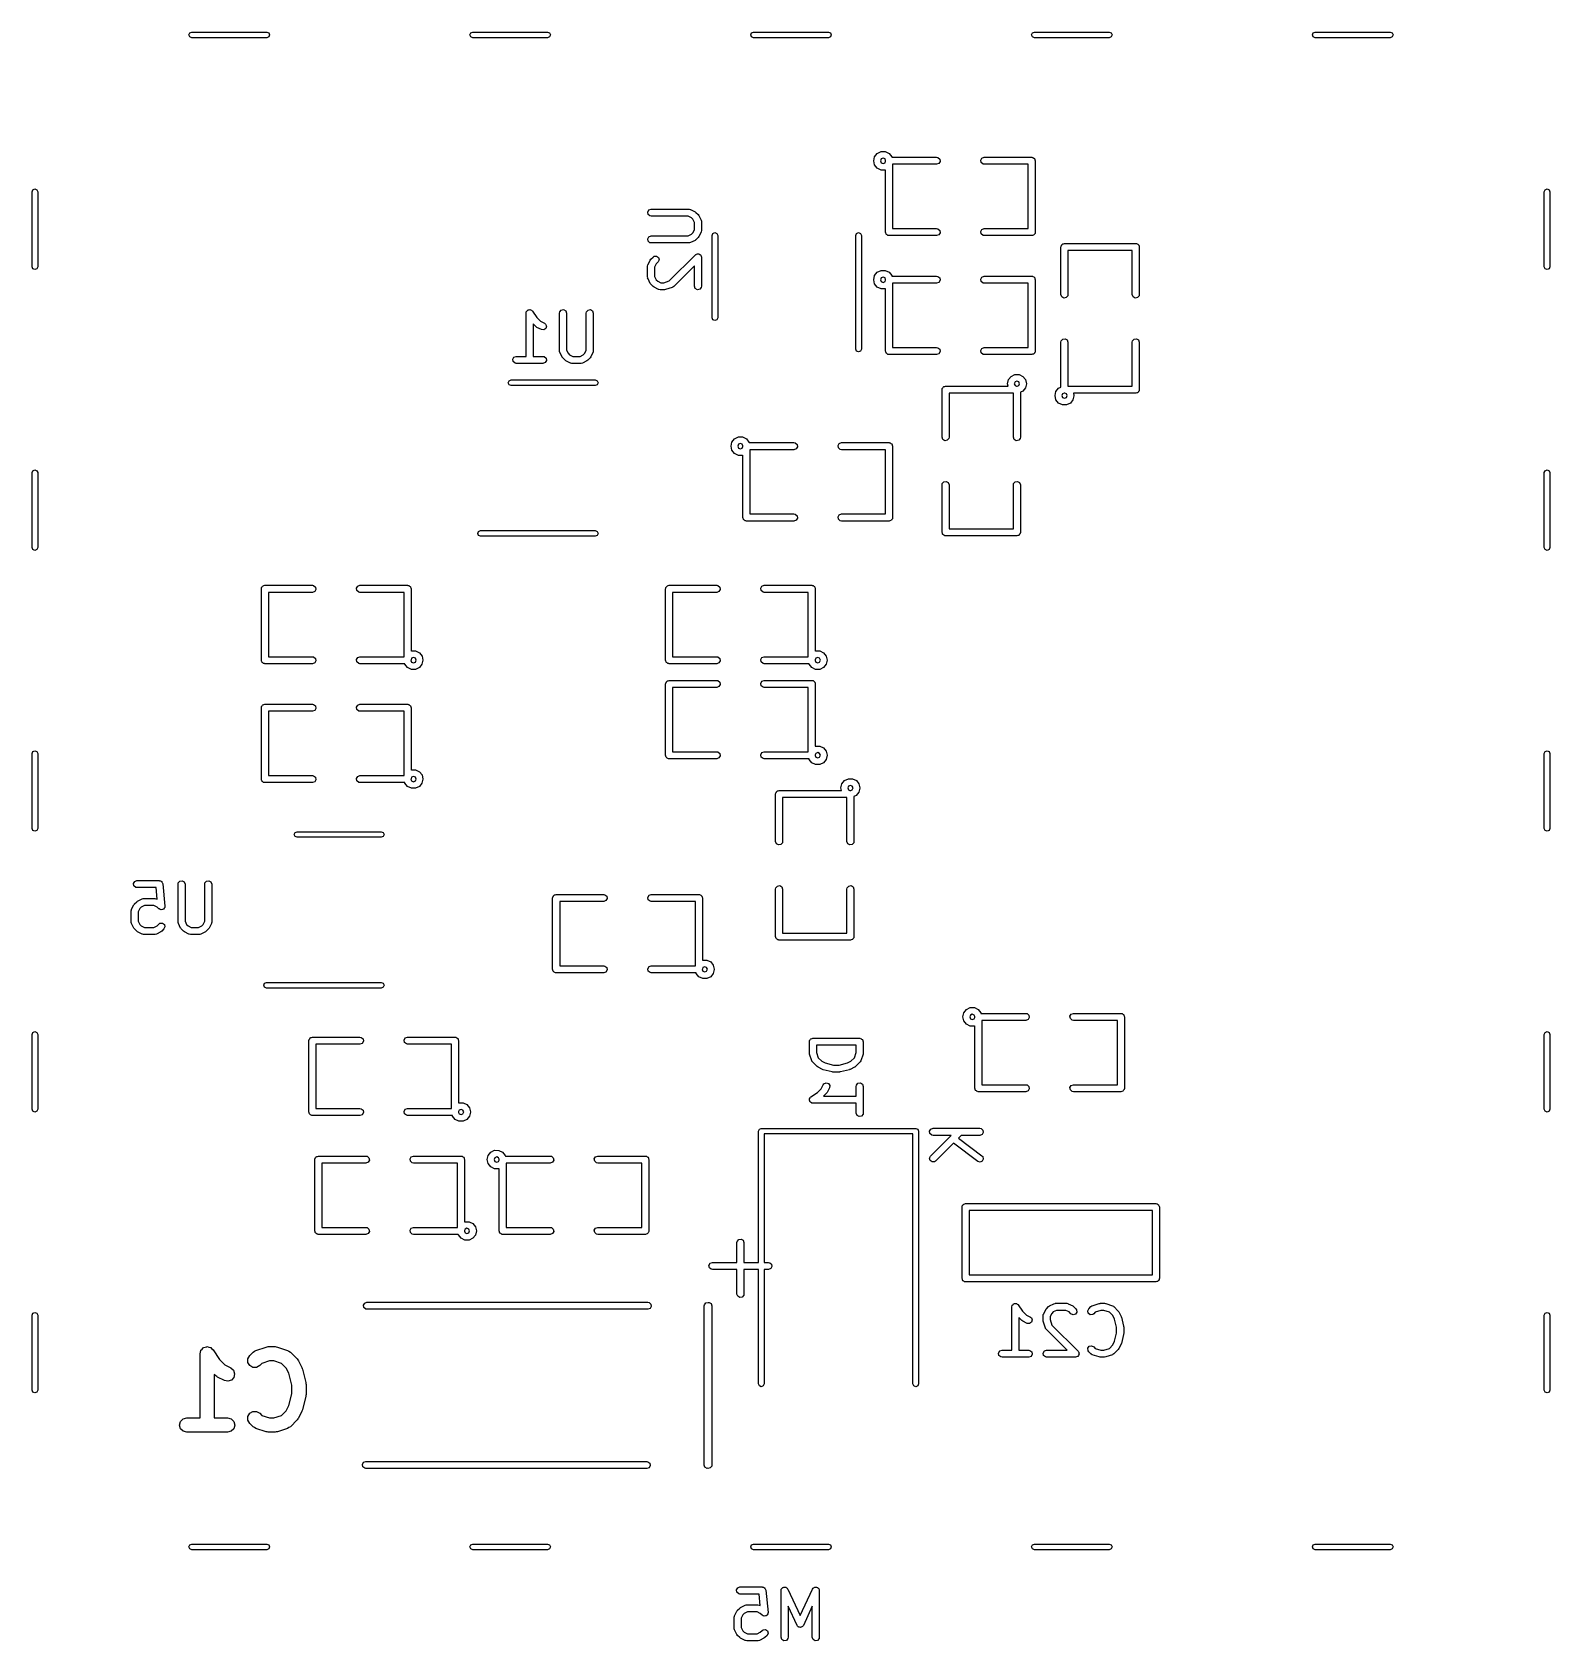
# Model space of a CAD drawing. Extents: x 0.36 to 1.64, y 0.11 to 1.46.
import ezdxf

# ---------------------------------------------------------------- set-up
doc = ezdxf.new("R2010")
doc.units = 0
doc.header["$MEASUREMENT"] = 0
doc.layers.add('BLACK', color=7, linetype='CONTINUOUS')

msp = doc.modelspace()

# ---------------------------------------------------------------- linework, layer by layer
at = {"layer": 'BLACK', "linetype": 'CONTINUOUS'}
for p, q in [((0.493701, 1.45583), (0.494393, 1.4575)), ((0.494393, 1.45416), (0.493701, 1.45583)), ((0.494393, 1.4575), (0.496063, 1.45819)), ((0.496063, 1.45346), (0.494393, 1.45416)), ((0.496063, 1.45819), (0.559055, 1.45819)), ((0.559055, 1.45346), (0.496063, 1.45346)), ((0.559055, 1.45819), (0.560725, 1.4575)), ((0.560725, 1.45416), (0.559055, 1.45346)), ((0.560725, 1.4575), (0.561417, 1.45583)), ((0.561417, 1.45583), (0.560725, 1.45416)), ((0.729921, 1.45583), (0.730613, 1.4575)), ((0.730613, 1.45416), (0.729921, 1.45583)), ((0.730613, 1.4575), (0.732283, 1.45819)), ((0.732283, 1.45346), (0.730613, 1.45416)), ((0.732283, 1.45819), (0.795276, 1.45819)), ((0.795276, 1.45346), (0.732283, 1.45346)), ((0.795276, 1.45819), (0.796946, 1.4575)), ((0.796946, 1.45416), (0.795276, 1.45346)), ((0.796946, 1.4575), (0.797638, 1.45583)), ((0.797638, 1.45583), (0.796946, 1.45416)), ((0.966142, 1.45583), (0.966834, 1.4575)), ((0.966834, 1.45416), (0.966142, 1.45583)), ((0.966834, 1.4575), (0.968504, 1.45819)), ((0.968504, 1.45346), (0.966834, 1.45416)), ((0.968504, 1.45819), (1.0315, 1.45819)), ((1.0315, 1.45346), (0.968504, 1.45346)), ((1.0315, 1.45819), (1.03317, 1.4575)), ((1.03317, 1.45416), (1.0315, 1.45346)), ((1.03317, 1.4575), (1.03386, 1.45583)), ((1.03386, 1.45583), (1.03317, 1.45416)), ((1.20236, 1.45583), (1.20305, 1.4575)), ((1.20305, 1.45416), (1.20236, 1.45583)), ((1.20305, 1.4575), (1.20472, 1.45819)), ((1.20472, 1.45346), (1.20305, 1.45416)), ((1.20472, 1.45819), (1.26772, 1.45819)), ((1.26772, 1.45346), (1.20472, 1.45346)), ((1.26772, 1.45819), (1.26939, 1.4575)), ((1.26939, 1.45416), (1.26772, 1.45346)), ((1.26939, 1.4575), (1.27008, 1.45583)), ((1.27008, 1.45583), (1.26939, 1.45416)), ((1.43858, 1.45583), (1.43927, 1.4575)), ((1.43927, 1.45416), (1.43858, 1.45583)), ((1.43927, 1.4575), (1.44094, 1.45819)), ((1.44094, 1.45346), (1.43927, 1.45416)), ((1.44094, 1.45819), (1.50394, 1.45819)), ((1.50394, 1.45346), (1.44094, 1.45346)), ((1.50394, 1.45819), (1.50561, 1.4575)), ((1.50561, 1.45416), (1.50394, 1.45346)), ((1.50561, 1.4575), (1.5063, 1.45583)), ((1.5063, 1.45583), (1.50561, 1.45416)), ((1.06955, 1.35001), (1.07034, 1.35346)), ((1.07034, 1.35346), (1.07255, 1.35622)), ((1.07255, 1.35622), (1.07574, 1.35776)), ((1.07574, 1.35776), (1.07928, 1.35775)), ((1.07928, 1.35775), (1.08246, 1.35622)), ((1.08246, 1.35622), (1.08467, 1.35345)), ((1.08467, 1.35345), (1.08478, 1.35295)), ((1.06955, 1.35), (1.06955, 1.35001)), ((1.07033, 1.34656), (1.06955, 1.35)), ((1.07253, 1.34379), (1.07033, 1.34656)), ((1.07571, 1.34225), (1.07253, 1.34379)), ((1.07593, 1.35157), (1.07528, 1.35)), ((1.07528, 1.35), (1.07593, 1.34843)), ((1.07925, 1.34224), (1.07571, 1.34225)), ((1.0775, 1.35222), (1.07593, 1.35157)), ((1.07593, 1.34843), (1.0775, 1.34778)), ((1.07907, 1.35157), (1.0775, 1.35222)), ((1.0775, 1.34778), (1.07907, 1.34843)), ((1.0796, 1.35029), (1.07907, 1.35157)), ((1.07907, 1.34843), (1.07955, 1.34959)), ((1.07955, 1.34238), (1.07925, 1.34224)), ((1.07955, 1.35), (1.0796, 1.35029)), ((1.07955, 1.34959), (1.07955, 1.35)), ((1.07955, 1.29), (1.07955, 1.34238)), ((1.08478, 1.35295), (1.1225, 1.35295)), ((1.1225, 1.34705), (1.08545, 1.34705)), ((1.08545, 1.34705), (1.08545, 1.29295)), ((1.1225, 1.35295), (1.12351, 1.35277)), ((1.1244, 1.34774), (1.1225, 1.34705)), ((1.12351, 1.35277), (1.12506, 1.35148)), ((1.12541, 1.34949), (1.1244, 1.34774)), ((1.12506, 1.35148), (1.12541, 1.34949)), ((1.15959, 1.35051), (1.1606, 1.35226)), ((1.15994, 1.34852), (1.15959, 1.35051)), ((1.16149, 1.34723), (1.15994, 1.34852)), ((1.1606, 1.35226), (1.1625, 1.35295)), ((1.1625, 1.34705), (1.16149, 1.34723)), ((1.1625, 1.35295), (1.2025, 1.35295)), ((1.19955, 1.34705), (1.1625, 1.34705)), ((1.19955, 1.29295), (1.19955, 1.34705)), ((1.2025, 1.35295), (1.20288, 1.35289)), ((1.20288, 1.35289), (1.20301, 1.35291)), ((1.20301, 1.35291), (1.20313, 1.35284)), ((1.20313, 1.35284), (1.20351, 1.35277)), ((1.20351, 1.35277), (1.2041, 1.35228)), ((1.2041, 1.35228), (1.20476, 1.3519)), ((1.20476, 1.3519), (1.20485, 1.35165)), ((1.20485, 1.35165), (1.20506, 1.35148)), ((1.20506, 1.35148), (1.20519, 1.35072)), ((1.20519, 1.35072), (1.20545, 1.35)), ((1.20545, 1.35), (1.20545, 1.29)), ((0.362503, 1.32561), (0.364173, 1.3263)), ((0.364173, 1.3263), (0.365844, 1.32561)), ((1.63416, 1.32561), (1.63583, 1.3263)), ((1.63583, 1.3263), (1.6375, 1.32561)), ((0.361811, 1.32394), (0.362503, 1.32561)), ((0.361811, 1.26094), (0.361811, 1.32394)), ((0.365844, 1.32561), (0.366535, 1.32394)), ((0.366535, 1.32394), (0.366535, 1.26094)), ((1.63346, 1.32394), (1.63416, 1.32561)), ((1.63346, 1.26094), (1.63346, 1.32394)), ((1.6375, 1.32561), (1.63819, 1.32394)), ((1.63819, 1.32394), (1.63819, 1.26094)), ((0.879469, 1.30689), (0.880479, 1.30864)), ((0.87982, 1.3049), (0.879469, 1.30689)), ((0.881367, 1.3036), (0.87982, 1.3049)), ((0.880479, 1.30864), (0.882377, 1.30933)), ((0.882377, 1.30342), (0.881367, 1.3036)), ((0.882377, 1.30933), (0.914248, 1.30933)), ((0.913551, 1.30342), (0.882377, 1.30342)), ((0.916249, 1.30207), (0.913551, 1.30342)), ((0.914248, 1.30933), (0.915258, 1.30915)), ((0.915258, 1.30915), (0.915393, 1.30904)), ((0.915393, 1.30904), (0.915569, 1.30902)), ((0.915569, 1.30902), (0.919318, 1.30714)), ((0.917446, 1.30088), (0.916249, 1.30207)), ((0.918794, 1.29818), (0.917446, 1.30088)), ((0.919318, 1.30714), (0.920027, 1.30661)), ((0.920027, 1.30661), (0.920086, 1.30659)), ((0.920086, 1.30659), (0.92196, 1.30471)), ((0.92196, 1.30471), (0.922467, 1.30399)), ((0.922467, 1.30399), (0.922514, 1.30395)), ((0.922514, 1.30395), (0.924388, 1.3002)), ((0.924388, 1.3002), (0.924681, 1.29921)), ((0.924681, 1.29921), (0.92464, 1.29904)), ((0.92464, 1.29904), (0.9247, 1.29888)), ((0.9247, 1.29888), (0.9247, 1.29138)), ((0.879469, 1.28439), (0.880479, 1.28614)), ((0.880479, 1.28614), (0.882377, 1.28683)), ((0.882377, 1.28683), (0.913551, 1.28683)), ((0.913551, 1.28683), (0.916249, 1.28818)), ((0.916249, 1.28818), (0.917446, 1.28938)), ((0.917446, 1.28938), (0.918794, 1.29207)), ((0.918794, 1.29207), (0.918794, 1.29818)), ((0.92196, 1.28554), (0.920086, 1.28366)), ((0.921988, 1.2856), (0.92196, 1.28554)), ((0.922514, 1.28631), (0.921988, 1.2856)), ((0.924388, 1.29006), (0.922514, 1.28631)), ((0.924408, 1.29023), (0.924388, 1.29006)), ((0.924522, 1.29037), (0.924408, 1.29023)), ((0.9247, 1.29138), (0.924522, 1.29037)), ((0.933622, 1.28732), (0.934314, 1.28899)), ((0.933622, 1.21803), (0.933622, 1.28732)), ((0.934314, 1.28899), (0.935984, 1.28969)), ((0.935984, 1.28969), (0.937655, 1.28899)), ((0.937655, 1.28899), (0.938346, 1.28732)), ((0.938346, 1.28732), (0.938346, 1.21803)), ((1.05449, 1.28732), (1.05518, 1.28899)), ((1.05449, 1.19165), (1.05449, 1.28732)), ((1.05518, 1.28899), (1.05685, 1.28969)), ((1.05685, 1.28969), (1.05852, 1.28899)), ((1.05852, 1.28899), (1.05921, 1.28732)), ((1.05921, 1.28732), (1.05921, 1.19165)), ((1.07981, 1.28928), (1.07955, 1.29)), ((1.07994, 1.28852), (1.07981, 1.28928)), ((1.08015, 1.28835), (1.07994, 1.28852)), ((1.08024, 1.2881), (1.08015, 1.28835)), ((1.0809, 1.28772), (1.08024, 1.2881)), ((1.08149, 1.28723), (1.0809, 1.28772)), ((1.08187, 1.28716), (1.08149, 1.28723)), ((1.08199, 1.28709), (1.08187, 1.28716)), ((1.08212, 1.28711), (1.08199, 1.28709)), ((1.0825, 1.28705), (1.08212, 1.28711)), ((1.1225, 1.28705), (1.0825, 1.28705)), ((1.08545, 1.29295), (1.1225, 1.29295)), ((1.1225, 1.29295), (1.12351, 1.29277)), ((1.1244, 1.28774), (1.1225, 1.28705)), ((1.12351, 1.29277), (1.12506, 1.29148)), ((1.12541, 1.28949), (1.1244, 1.28774)), ((1.12506, 1.29148), (1.12541, 1.28949)), ((1.15959, 1.29051), (1.1606, 1.29226)), ((1.15994, 1.28852), (1.15959, 1.29051)), ((1.16149, 1.28723), (1.15994, 1.28852)), ((1.1606, 1.29226), (1.1625, 1.29295)), ((1.1625, 1.28705), (1.16149, 1.28723)), ((1.1625, 1.29295), (1.19955, 1.29295)), ((1.2025, 1.28705), (1.1625, 1.28705)), ((1.20322, 1.28731), (1.2025, 1.28705)), ((1.20398, 1.28744), (1.20322, 1.28731)), ((1.20415, 1.28765), (1.20398, 1.28744)), ((1.2044, 1.28774), (1.20415, 1.28765)), ((1.20478, 1.2884), (1.2044, 1.28774)), ((1.20527, 1.28899), (1.20478, 1.2884)), ((1.20534, 1.28937), (1.20527, 1.28899)), ((1.20541, 1.28949), (1.20534, 1.28937)), ((1.20545, 1.29), (1.20539, 1.28962)), ((1.20539, 1.28962), (1.20541, 1.28949)), ((0.87982, 1.2824), (0.879469, 1.28439)), ((0.881367, 1.2811), (0.87982, 1.2824)), ((0.882377, 1.28092), (0.881367, 1.2811)), ((0.914248, 1.28092), (0.882377, 1.28092)), ((0.914414, 1.28098), (0.914248, 1.28092)), ((0.914586, 1.28094), (0.914414, 1.28098)), ((0.915569, 1.28124), (0.914586, 1.28094)), ((0.919318, 1.28311), (0.915569, 1.28124)), ((0.919363, 1.28316), (0.919318, 1.28311)), ((0.920086, 1.28366), (0.919363, 1.28316)), ((1.22705, 1.2775), (1.22711, 1.27788)), ((1.22705, 1.2375), (1.22705, 1.2775)), ((1.22709, 1.27801), (1.22716, 1.27813)), ((1.22711, 1.27788), (1.22709, 1.27801)), ((1.22716, 1.27813), (1.22723, 1.27851)), ((1.22723, 1.27851), (1.22772, 1.2791)), ((1.22772, 1.2791), (1.2281, 1.27976)), ((1.2281, 1.27976), (1.22835, 1.27985)), ((1.22835, 1.27985), (1.22852, 1.28006)), ((1.22852, 1.28006), (1.22928, 1.28019)), ((1.22928, 1.28019), (1.23, 1.28045)), ((1.23, 1.28045), (1.29, 1.28045)), ((1.28705, 1.27455), (1.23295, 1.27455)), ((1.23295, 1.27455), (1.23295, 1.2375)), ((1.28705, 1.2375), (1.28705, 1.27455)), ((1.29, 1.28045), (1.29038, 1.28039)), ((1.29038, 1.28039), (1.29051, 1.28041)), ((1.29051, 1.28041), (1.29063, 1.28034)), ((1.29063, 1.28034), (1.29101, 1.28027)), ((1.29101, 1.28027), (1.2916, 1.27978)), ((1.2916, 1.27978), (1.29226, 1.2794)), ((1.29226, 1.2794), (1.29235, 1.27915)), ((1.29235, 1.27915), (1.29256, 1.27898)), ((1.29256, 1.27898), (1.29269, 1.27822)), ((1.29269, 1.27822), (1.29295, 1.2775)), ((1.29295, 1.2775), (1.29295, 1.2375)), ((0.362503, 1.25927), (0.361811, 1.26094)), ((0.364173, 1.25858), (0.362503, 1.25927)), ((0.365844, 1.25927), (0.364173, 1.25858)), ((0.366535, 1.26094), (0.365844, 1.25927)), ((0.879424, 1.26138), (0.879602, 1.26239)), ((0.879424, 1.25201), (0.879424, 1.26138)), ((0.879602, 1.26239), (0.879716, 1.26252)), ((0.879716, 1.26252), (0.879736, 1.2627)), ((0.879736, 1.2627), (0.881611, 1.26645)), ((0.881611, 1.26645), (0.882137, 1.26716)), ((0.882137, 1.26716), (0.882164, 1.26722)), ((0.882164, 1.26722), (0.884039, 1.26909)), ((0.884039, 1.26909), (0.884879, 1.26968)), ((0.884879, 1.26968), (0.886891, 1.26986)), ((0.886679, 1.26338), (0.88533, 1.26068)), ((0.88533, 1.26068), (0.88533, 1.2527)), ((0.888215, 1.26492), (0.886679, 1.26338)), ((0.886891, 1.26986), (0.888546, 1.2687)), ((0.889068, 1.26675), (0.888215, 1.26492)), ((0.888546, 1.2687), (0.889068, 1.26675)), ((0.897655, 1.24896), (0.919659, 1.27097)), ((0.918794, 1.26175), (0.901338, 1.24429)), ((0.918794, 1.24451), (0.918794, 1.26175)), ((0.919659, 1.27097), (0.920187, 1.27134)), ((0.920187, 1.27134), (0.920271, 1.27144)), ((0.920271, 1.27144), (0.920349, 1.27145)), ((0.920349, 1.27145), (0.920499, 1.27155)), ((0.920499, 1.27155), (0.921385, 1.27163)), ((0.921385, 1.27163), (0.92226, 1.27179)), ((0.92226, 1.27179), (0.922377, 1.27172)), ((0.922377, 1.27172), (0.922511, 1.27173)), ((0.922511, 1.27173), (0.923239, 1.27122)), ((0.923239, 1.27122), (0.924009, 1.27078)), ((0.924009, 1.27078), (0.924055, 1.27065)), ((0.924055, 1.27065), (0.924166, 1.27057)), ((0.924166, 1.27057), (0.924396, 1.26971)), ((0.924396, 1.26971), (0.9247, 1.26888)), ((0.9247, 1.26888), (0.9247, 1.24451)), ((1.63416, 1.25927), (1.63346, 1.26094)), ((1.63583, 1.25858), (1.63416, 1.25927)), ((1.6375, 1.25927), (1.63583, 1.25858)), ((1.63819, 1.26094), (1.6375, 1.25927)), ((0.879485, 1.25184), (0.879424, 1.25201)), ((0.879444, 1.25167), (0.879485, 1.25184)), ((0.879736, 1.25069), (0.879444, 1.25167)), ((0.881611, 1.24694), (0.879736, 1.25069)), ((0.881658, 1.24689), (0.881611, 1.24694)), ((0.882164, 1.24617), (0.881658, 1.24689)), ((0.884039, 1.24429), (0.882164, 1.24617)), ((0.88533, 1.2527), (0.886679, 1.25001)), ((0.886679, 1.25001), (0.887876, 1.24881)), ((0.887876, 1.24881), (0.890573, 1.24746)), ((0.890573, 1.24746), (0.893147, 1.24746)), ((0.893147, 1.24746), (0.897655, 1.24896)), ((1.06955, 1.25001), (1.07034, 1.25346)), ((1.06955, 1.25), (1.06955, 1.25001)), ((1.07033, 1.24656), (1.06955, 1.25)), ((1.07253, 1.24379), (1.07033, 1.24656)), ((1.07034, 1.25346), (1.07255, 1.25622)), ((1.07255, 1.25622), (1.07574, 1.25776)), ((1.07593, 1.25157), (1.07528, 1.25)), ((1.07528, 1.25), (1.07593, 1.24843)), ((1.07574, 1.25776), (1.07928, 1.25775)), ((1.0775, 1.25222), (1.07593, 1.25157)), ((1.07593, 1.24843), (1.0775, 1.24778)), ((1.07907, 1.25157), (1.0775, 1.25222)), ((1.0775, 1.24778), (1.07907, 1.24843)), ((1.0796, 1.25029), (1.07907, 1.25157)), ((1.07907, 1.24843), (1.07955, 1.24959)), ((1.07928, 1.25775), (1.08246, 1.25622)), ((1.07955, 1.25), (1.0796, 1.25029)), ((1.07955, 1.24959), (1.07955, 1.25)), ((1.08246, 1.25622), (1.08467, 1.25345)), ((1.08467, 1.25345), (1.08478, 1.25295)), ((1.08478, 1.25295), (1.1225, 1.25295)), ((1.1225, 1.24705), (1.08545, 1.24705)), ((1.08545, 1.24705), (1.08545, 1.19295)), ((1.1225, 1.25295), (1.12351, 1.25277)), ((1.1244, 1.24774), (1.1225, 1.24705)), ((1.12351, 1.25277), (1.12506, 1.25148)), ((1.12541, 1.24949), (1.1244, 1.24774)), ((1.12506, 1.25148), (1.12541, 1.24949)), ((1.15959, 1.25051), (1.1606, 1.25226)), ((1.15994, 1.24852), (1.15959, 1.25051)), ((1.16149, 1.24723), (1.15994, 1.24852)), ((1.1606, 1.25226), (1.1625, 1.25295)), ((1.1625, 1.24705), (1.16149, 1.24723)), ((1.1625, 1.25295), (1.2025, 1.25295)), ((1.19955, 1.24705), (1.1625, 1.24705)), ((1.19955, 1.19295), (1.19955, 1.24705)), ((1.2025, 1.25295), (1.20288, 1.25289)), ((1.20288, 1.25289), (1.20301, 1.25291)), ((1.20301, 1.25291), (1.20313, 1.25284)), ((1.20313, 1.25284), (1.20351, 1.25277)), ((1.20351, 1.25277), (1.2041, 1.25228)), ((1.2041, 1.25228), (1.20476, 1.2519)), ((1.20476, 1.2519), (1.20485, 1.25165)), ((1.20485, 1.25165), (1.20506, 1.25148)), ((1.20506, 1.25148), (1.20519, 1.25072)), ((1.20519, 1.25072), (1.20545, 1.25)), ((1.20545, 1.25), (1.20545, 1.19)), ((0.884097, 1.24427), (0.884039, 1.24429)), ((0.884806, 1.24374), (0.884097, 1.24427)), ((0.888556, 1.24187), (0.884806, 1.24374)), ((0.888731, 1.24185), (0.888556, 1.24187)), ((0.888866, 1.24173), (0.888731, 1.24185)), ((0.889876, 1.24155), (0.888866, 1.24173)), ((0.893626, 1.24155), (0.889876, 1.24155)), ((0.893686, 1.24158), (0.893626, 1.24155)), ((0.89456, 1.24171), (0.893686, 1.24158)), ((0.900184, 1.24358), (0.89456, 1.24171)), ((0.900322, 1.24369), (0.900184, 1.24358)), ((0.900498, 1.24371), (0.900322, 1.24369)), ((0.901338, 1.24429), (0.900498, 1.24371)), ((0.919485, 1.24261), (0.918794, 1.24451)), ((0.921234, 1.2416), (0.919485, 1.24261)), ((0.923224, 1.24195), (0.921234, 1.2416)), ((0.924522, 1.2435), (0.923224, 1.24195)), ((0.9247, 1.24451), (0.924522, 1.2435)), ((1.07571, 1.24225), (1.07253, 1.24379)), ((1.07925, 1.24224), (1.07571, 1.24225)), ((1.07955, 1.24238), (1.07925, 1.24224)), ((1.07955, 1.19), (1.07955, 1.24238)), ((1.22774, 1.2356), (1.22705, 1.2375)), ((1.22949, 1.23459), (1.22774, 1.2356)), ((1.23148, 1.23494), (1.22949, 1.23459)), ((1.23277, 1.23649), (1.23148, 1.23494)), ((1.23295, 1.2375), (1.23277, 1.23649)), ((1.28774, 1.2356), (1.28705, 1.2375)), ((1.28949, 1.23459), (1.28774, 1.2356)), ((1.29148, 1.23494), (1.28949, 1.23459)), ((1.29277, 1.23649), (1.29148, 1.23494)), ((1.29295, 1.2375), (1.29277, 1.23649)), ((0.777212, 1.22195), (0.77739, 1.22296)), ((0.777212, 1.18554), (0.777212, 1.22195)), ((0.77739, 1.22296), (0.777499, 1.22309)), ((0.777499, 1.22309), (0.777518, 1.22326)), ((0.777518, 1.22326), (0.778138, 1.22385)), ((0.778138, 1.22385), (0.778689, 1.22451)), ((0.778689, 1.22451), (0.778856, 1.22454)), ((0.778856, 1.22454), (0.778979, 1.22466)), ((0.778979, 1.22466), (0.779834, 1.22471)), ((0.779834, 1.22471), (0.780678, 1.22486)), ((0.780678, 1.22486), (0.780825, 1.22478)), ((0.780825, 1.22478), (0.780994, 1.22479)), ((0.780994, 1.22479), (0.781685, 1.22428)), ((0.781685, 1.22428), (0.782427, 1.22385)), ((0.782427, 1.22385), (0.782485, 1.22369)), ((0.782485, 1.22369), (0.782622, 1.22359)), ((0.782622, 1.22359), (0.786209, 1.21821)), ((0.786209, 1.21821), (0.789413, 1.21501)), ((0.805334, 1.22195), (0.805512, 1.22296)), ((0.805334, 1.19008), (0.805334, 1.22195)), ((0.805512, 1.22296), (0.80681, 1.22451)), ((0.80681, 1.22451), (0.808799, 1.22486)), ((0.808799, 1.22486), (0.810548, 1.22385)), ((0.810548, 1.22385), (0.811239, 1.22195)), ((0.811239, 1.22195), (0.811239, 1.19078)), ((0.827831, 1.22195), (0.828009, 1.22296)), ((0.827831, 1.19078), (0.827831, 1.22195)), ((0.828009, 1.22296), (0.829307, 1.22451)), ((0.829307, 1.22451), (0.831296, 1.22486)), ((0.831296, 1.22486), (0.833046, 1.22385)), ((0.833046, 1.22385), (0.833736, 1.22195)), ((0.833736, 1.22195), (0.833736, 1.19008)), ((0.934314, 1.21636), (0.933622, 1.21803)), ((0.938346, 1.21803), (0.937655, 1.21636)), ((0.785576, 1.21049), (0.783118, 1.21295)), ((0.783118, 1.21295), (0.783118, 1.18554)), ((0.785634, 1.21046), (0.785576, 1.21049)), ((0.786344, 1.20994), (0.785634, 1.21046)), ((0.790093, 1.20806), (0.786344, 1.20994)), ((0.789413, 1.21501), (0.792734, 1.21335)), ((0.7921, 1.20783), (0.790093, 1.20806)), ((0.793785, 1.20895), (0.7921, 1.20783)), ((0.792734, 1.21335), (0.793558, 1.21273)), ((0.793558, 1.21273), (0.794361, 1.21088)), ((0.794361, 1.21088), (0.793785, 1.20895)), ((0.935984, 1.21567), (0.934314, 1.21636)), ((0.937655, 1.21636), (0.935984, 1.21567)), ((0.811239, 1.19078), (0.812588, 1.18808)), ((0.826482, 1.18808), (0.827831, 1.19078)), ((1.05518, 1.18998), (1.05449, 1.19165)), ((1.05921, 1.19165), (1.05852, 1.18998)), ((1.08545, 1.19295), (1.1225, 1.19295)), ((1.1225, 1.19295), (1.12351, 1.19277)), ((1.12351, 1.19277), (1.12506, 1.19148)), ((1.12506, 1.19148), (1.12541, 1.18949)), ((1.15959, 1.19051), (1.1606, 1.19226)), ((1.1606, 1.19226), (1.1625, 1.19295)), ((1.1625, 1.19295), (1.19955, 1.19295)), ((1.22705, 1.1975), (1.22723, 1.19851)), ((1.22705, 1.15968), (1.22705, 1.1975)), ((1.22723, 1.19851), (1.22852, 1.20006)), ((1.22852, 1.20006), (1.23051, 1.20041)), ((1.23051, 1.20041), (1.23226, 1.1994)), ((1.23226, 1.1994), (1.23295, 1.1975)), ((1.23295, 1.1975), (1.23295, 1.16045)), ((1.28705, 1.1975), (1.28723, 1.19851)), ((1.28705, 1.16045), (1.28705, 1.1975)), ((1.28723, 1.19851), (1.28852, 1.20006)), ((1.28852, 1.20006), (1.29051, 1.20041)), ((1.29051, 1.20041), (1.29226, 1.1994)), ((1.29226, 1.1994), (1.29295, 1.1975)), ((1.29295, 1.1975), (1.29295, 1.1575)), ((0.766008, 1.1831), (0.767018, 1.18485)), ((0.766359, 1.18111), (0.766008, 1.1831)), ((0.767906, 1.17981), (0.766359, 1.18111)), ((0.767018, 1.18485), (0.768916, 1.18554)), ((0.768916, 1.17963), (0.767906, 1.17981)), ((0.768916, 1.18554), (0.777212, 1.18554)), ((0.791414, 1.17963), (0.768916, 1.17963)), ((0.783118, 1.18554), (0.791414, 1.18554)), ((0.791414, 1.18554), (0.792423, 1.18536)), ((0.793312, 1.18032), (0.791414, 1.17963)), ((0.792423, 1.18536), (0.793971, 1.18406)), ((0.794321, 1.18207), (0.793312, 1.18032)), ((0.793971, 1.18406), (0.794321, 1.18207)), ((0.805394, 1.18992), (0.805334, 1.19008)), ((0.805353, 1.18974), (0.805394, 1.18992)), ((0.805645, 1.18876), (0.805353, 1.18974)), ((0.80752, 1.18501), (0.805645, 1.18876)), ((0.807567, 1.18497), (0.80752, 1.18501)), ((0.808073, 1.18425), (0.807567, 1.18497)), ((0.809948, 1.18237), (0.808073, 1.18425)), ((0.810006, 1.18234), (0.809948, 1.18237)), ((0.810715, 1.18182), (0.810006, 1.18234)), ((0.814465, 1.17994), (0.810715, 1.18182)), ((0.812588, 1.18808), (0.813785, 1.18688)), ((0.813785, 1.18688), (0.816483, 1.18554)), ((0.81464, 1.17992), (0.814465, 1.17994)), ((0.814776, 1.17981), (0.81464, 1.17992)), ((0.815786, 1.17963), (0.814776, 1.17981)), ((0.823285, 1.17963), (0.815786, 1.17963)), ((0.816483, 1.18554), (0.822588, 1.18554)), ((0.822588, 1.18554), (0.825285, 1.18688)), ((0.82345, 1.17969), (0.823285, 1.17963)), ((0.823622, 1.17965), (0.82345, 1.17969)), ((0.824605, 1.17994), (0.823622, 1.17965)), ((0.828355, 1.18182), (0.824605, 1.17994)), ((0.825285, 1.18688), (0.826482, 1.18808)), ((0.828399, 1.18186), (0.828355, 1.18182)), ((0.829122, 1.18237), (0.828399, 1.18186)), ((0.830997, 1.18425), (0.829122, 1.18237)), ((0.831024, 1.1843), (0.830997, 1.18425)), ((0.83155, 1.18501), (0.831024, 1.1843)), ((0.833425, 1.18876), (0.83155, 1.18501)), ((0.833445, 1.18894), (0.833425, 1.18876)), ((0.833558, 1.18907), (0.833445, 1.18894)), ((0.833736, 1.19008), (0.833558, 1.18907)), ((1.05685, 1.18929), (1.05518, 1.18998)), ((1.05852, 1.18998), (1.05685, 1.18929)), ((1.07981, 1.18928), (1.07955, 1.19)), ((1.07994, 1.18852), (1.07981, 1.18928)), ((1.08015, 1.18835), (1.07994, 1.18852)), ((1.08024, 1.1881), (1.08015, 1.18835)), ((1.0809, 1.18772), (1.08024, 1.1881)), ((1.08149, 1.18723), (1.0809, 1.18772)), ((1.08187, 1.18716), (1.08149, 1.18723)), ((1.08199, 1.18709), (1.08187, 1.18716)), ((1.08212, 1.18711), (1.08199, 1.18709)), ((1.0825, 1.18705), (1.08212, 1.18711)), ((1.1225, 1.18705), (1.0825, 1.18705)), ((1.1244, 1.18774), (1.1225, 1.18705)), ((1.12541, 1.18949), (1.1244, 1.18774)), ((1.15994, 1.18852), (1.15959, 1.19051)), ((1.16149, 1.18723), (1.15994, 1.18852)), ((1.1625, 1.18705), (1.16149, 1.18723)), ((1.2025, 1.18705), (1.1625, 1.18705)), ((1.20322, 1.18731), (1.2025, 1.18705)), ((1.20398, 1.18744), (1.20322, 1.18731)), ((1.20415, 1.18765), (1.20398, 1.18744)), ((1.2044, 1.18774), (1.20415, 1.18765)), ((1.20478, 1.1884), (1.2044, 1.18774)), ((1.20527, 1.18899), (1.20478, 1.1884)), ((1.20534, 1.18937), (1.20527, 1.18899)), ((1.20541, 1.18949), (1.20534, 1.18937)), ((1.20545, 1.19), (1.20539, 1.18962)), ((1.20539, 1.18962), (1.20541, 1.18949)), ((0.762205, 1.16339), (0.762897, 1.16506)), ((0.762897, 1.16506), (0.764567, 1.16575)), ((0.764567, 1.16575), (0.835433, 1.16575)), ((0.835433, 1.16575), (0.837103, 1.16506)), ((0.837103, 1.16506), (0.837795, 1.16339)), ((1.18205, 1.16251), (1.18284, 1.16596)), ((1.18284, 1.16596), (1.18505, 1.16872)), ((1.18505, 1.16872), (1.18824, 1.17026)), ((1.18843, 1.16407), (1.18778, 1.1625)), ((1.18824, 1.17026), (1.19178, 1.17025)), ((1.19, 1.16472), (1.18843, 1.16407)), ((1.19157, 1.16407), (1.19, 1.16472)), ((1.19222, 1.1625), (1.19157, 1.16407)), ((1.19178, 1.17025), (1.19496, 1.16872)), ((1.19496, 1.16872), (1.19717, 1.16595)), ((1.19717, 1.16595), (1.19795, 1.1625)), ((0.762897, 1.16172), (0.762205, 1.16339)), ((0.764567, 1.16102), (0.762897, 1.16172)), ((0.835433, 1.16102), (0.764567, 1.16102)), ((0.837103, 1.16172), (0.835433, 1.16102)), ((0.837795, 1.16339), (0.837103, 1.16172)), ((1.12705, 1.1575), (1.12711, 1.15788)), ((1.12705, 1.1175), (1.12705, 1.1575)), ((1.12709, 1.15801), (1.12716, 1.15813)), ((1.12711, 1.15788), (1.12709, 1.15801)), ((1.12716, 1.15813), (1.12723, 1.15851)), ((1.12723, 1.15851), (1.12772, 1.1591)), ((1.12772, 1.1591), (1.1281, 1.15976)), ((1.1281, 1.15976), (1.12835, 1.15985)), ((1.12835, 1.15985), (1.12852, 1.16006)), ((1.12852, 1.16006), (1.12928, 1.16019)), ((1.12928, 1.16019), (1.13, 1.16045)), ((1.13, 1.16045), (1.18251, 1.16045)), ((1.18705, 1.15455), (1.13295, 1.15455)), ((1.13295, 1.15455), (1.13295, 1.1175)), ((1.18205, 1.1625), (1.18205, 1.16251)), ((1.18251, 1.16045), (1.18205, 1.1625)), ((1.18705, 1.1175), (1.18705, 1.15455)), ((1.18778, 1.1625), (1.18843, 1.16093)), ((1.18843, 1.16093), (1.18959, 1.16045)), ((1.18959, 1.16045), (1.19, 1.16045)), ((1.19, 1.16045), (1.19029, 1.1604)), ((1.19029, 1.1604), (1.19157, 1.16093)), ((1.19157, 1.16093), (1.19222, 1.1625)), ((1.19494, 1.15627), (1.19295, 1.15532)), ((1.19295, 1.15532), (1.19295, 1.1175)), ((1.19715, 1.15903), (1.19494, 1.15627)), ((1.19795, 1.16247), (1.19715, 1.15903)), ((1.19795, 1.1625), (1.19795, 1.16247)), ((1.22205, 1.15251), (1.22284, 1.15596)), ((1.22205, 1.1525), (1.22205, 1.15251)), ((1.22283, 1.14906), (1.22205, 1.1525)), ((1.22284, 1.15596), (1.22505, 1.15872)), ((1.22505, 1.15872), (1.22705, 1.15968)), ((1.22843, 1.15407), (1.22778, 1.1525)), ((1.22778, 1.1525), (1.22843, 1.15093)), ((1.22971, 1.1546), (1.22843, 1.15407)), ((1.22843, 1.15093), (1.23, 1.15028)), ((1.23, 1.15455), (1.22971, 1.1546)), ((1.23041, 1.15455), (1.23, 1.15455)), ((1.23, 1.15028), (1.23157, 1.15093)), ((1.23157, 1.15407), (1.23041, 1.15455)), ((1.23222, 1.1525), (1.23157, 1.15407)), ((1.23157, 1.15093), (1.23222, 1.1525)), ((1.23295, 1.16045), (1.28705, 1.16045)), ((1.23795, 1.15247), (1.23715, 1.14903)), ((1.29, 1.15455), (1.23749, 1.15455)), ((1.23749, 1.15455), (1.23795, 1.1525)), ((1.23795, 1.1525), (1.23795, 1.15247)), ((1.29072, 1.15481), (1.29, 1.15455)), ((1.29148, 1.15494), (1.29072, 1.15481)), ((1.29165, 1.15515), (1.29148, 1.15494)), ((1.2919, 1.15524), (1.29165, 1.15515)), ((1.29228, 1.1559), (1.2919, 1.15524)), ((1.29277, 1.15649), (1.29228, 1.1559)), ((1.29284, 1.15687), (1.29277, 1.15649)), ((1.29291, 1.15699), (1.29284, 1.15687)), ((1.29295, 1.1575), (1.29289, 1.15712)), ((1.29289, 1.15712), (1.29291, 1.15699)), ((1.22503, 1.14629), (1.22283, 1.14906)), ((1.22821, 1.14475), (1.22503, 1.14629)), ((1.23175, 1.14474), (1.22821, 1.14475)), ((1.23494, 1.14627), (1.23175, 1.14474)), ((1.23715, 1.14903), (1.23494, 1.14627)), ((0.949547, 1.11001), (0.95034, 1.11346)), ((0.94955, 1.11), (0.949547, 1.11001)), ((0.950328, 1.10656), (0.94955, 1.11)), ((0.95034, 1.11346), (0.952549, 1.11622)), ((0.952549, 1.11622), (0.955738, 1.11776)), ((0.955933, 1.11157), (0.955284, 1.11)), ((0.955284, 1.11), (0.955933, 1.10843)), ((0.955738, 1.11776), (0.959275, 1.11775)), ((0.9575, 1.11222), (0.955933, 1.11157)), ((0.959067, 1.11157), (0.9575, 1.11222)), ((0.959598, 1.11029), (0.959067, 1.11157)), ((0.959067, 1.10843), (0.959547, 1.10959)), ((0.959275, 1.11775), (0.962462, 1.11622)), ((0.959547, 1.11), (0.959598, 1.11029)), ((0.959547, 1.10959), (0.959547, 1.11)), ((0.962462, 1.11622), (0.964666, 1.11345)), ((0.964666, 1.11345), (0.964779, 1.11295)), ((0.964779, 1.11295), (1.0025, 1.11295)), ((1.0025, 1.11295), (1.00351, 1.11277)), ((1.00351, 1.11277), (1.00506, 1.11148)), ((1.00541, 1.10949), (1.0044, 1.10774)), ((1.00506, 1.11148), (1.00541, 1.10949)), ((1.03959, 1.11051), (1.0406, 1.11226)), ((1.03994, 1.10852), (1.03959, 1.11051)), ((1.0406, 1.11226), (1.0425, 1.11295)), ((1.0425, 1.11295), (1.0825, 1.11295)), ((1.0825, 1.11295), (1.08288, 1.11289)), ((1.08288, 1.11289), (1.08301, 1.11291)), ((1.08301, 1.11291), (1.08313, 1.11284)), ((1.08313, 1.11284), (1.08351, 1.11277)), ((1.08351, 1.11277), (1.0841, 1.11228)), ((1.0841, 1.11228), (1.08476, 1.1119)), ((1.08476, 1.1119), (1.08485, 1.11165)), ((1.08485, 1.11165), (1.08506, 1.11148)), ((1.08506, 1.11148), (1.08519, 1.11072)), ((1.08519, 1.11072), (1.08545, 1.11)), ((1.08545, 1.11), (1.08545, 1.05)), ((1.12774, 1.1156), (1.12705, 1.1175)), ((1.12949, 1.11459), (1.12774, 1.1156)), ((1.13148, 1.11494), (1.12949, 1.11459)), ((1.13277, 1.11649), (1.13148, 1.11494)), ((1.13295, 1.1175), (1.13277, 1.11649)), ((1.18774, 1.1156), (1.18705, 1.1175)), ((1.18949, 1.11459), (1.18774, 1.1156)), ((1.19148, 1.11494), (1.18949, 1.11459)), ((1.19277, 1.11649), (1.19148, 1.11494)), ((1.19295, 1.1175), (1.19277, 1.11649)), ((0.952528, 1.10379), (0.950328, 1.10656)), ((0.955711, 1.10225), (0.952528, 1.10379)), ((0.959248, 1.10224), (0.955711, 1.10225)), ((0.955933, 1.10843), (0.9575, 1.10778)), ((0.9575, 1.10778), (0.959067, 1.10843)), ((0.959547, 1.10238), (0.959248, 1.10224)), ((0.959547, 1.05), (0.959547, 1.10238)), ((1.0025, 1.10705), (0.965453, 1.10705)), ((0.965453, 1.10705), (0.965453, 1.05295)), ((1.0044, 1.10774), (1.0025, 1.10705)), ((1.04149, 1.10723), (1.03994, 1.10852)), ((1.0425, 1.10705), (1.04149, 1.10723)), ((1.07955, 1.10705), (1.0425, 1.10705)), ((1.07955, 1.05295), (1.07955, 1.10705)), ((0.361811, 1.08772), (0.362503, 1.08939)), ((0.361811, 1.02472), (0.361811, 1.08772)), ((0.362503, 1.08939), (0.364173, 1.09008)), ((0.364173, 1.09008), (0.365844, 1.08939)), ((0.365844, 1.08939), (0.366535, 1.08772)), ((0.366535, 1.08772), (0.366535, 1.02472)), ((1.63346, 1.08772), (1.63416, 1.08939)), ((1.63346, 1.02472), (1.63346, 1.08772)), ((1.63416, 1.08939), (1.63583, 1.09008)), ((1.63583, 1.09008), (1.6375, 1.08939)), ((1.6375, 1.08939), (1.63819, 1.08772)), ((1.63819, 1.08772), (1.63819, 1.02472)), ((1.12705, 1.0775), (1.12723, 1.07851)), ((1.12705, 1.0375), (1.12705, 1.0775)), ((1.12723, 1.07851), (1.12852, 1.08006)), ((1.12852, 1.08006), (1.13051, 1.08041)), ((1.13051, 1.08041), (1.13226, 1.0794)), ((1.13226, 1.0794), (1.13295, 1.0775)), ((1.13295, 1.0775), (1.13295, 1.04045)), ((1.18705, 1.0775), (1.18723, 1.07851)), ((1.18705, 1.04045), (1.18705, 1.0775)), ((1.18723, 1.07851), (1.18852, 1.08006)), ((1.18852, 1.08006), (1.19051, 1.08041)), ((1.19051, 1.08041), (1.19226, 1.0794)), ((1.19226, 1.0794), (1.19295, 1.0775)), ((1.19295, 1.0775), (1.19295, 1.0375)), ((0.95981, 1.04928), (0.959547, 1.05)), ((0.959943, 1.04852), (0.95981, 1.04928)), ((0.960147, 1.04835), (0.959943, 1.04852)), ((0.960238, 1.0481), (0.960147, 1.04835)), ((0.960902, 1.04772), (0.960238, 1.0481)), ((0.96149, 1.04723), (0.960902, 1.04772)), ((0.961874, 1.04716), (0.96149, 1.04723)), ((0.961987, 1.04709), (0.961874, 1.04716)), ((0.962116, 1.04711), (0.961987, 1.04709)), ((0.9625, 1.04705), (0.962116, 1.04711)), ((1.0025, 1.04705), (0.9625, 1.04705)), ((0.965453, 1.05295), (1.0025, 1.05295)), ((1.0025, 1.05295), (1.00351, 1.05277)), ((1.0044, 1.04774), (1.0025, 1.04705)), ((1.00351, 1.05277), (1.00506, 1.05148)), ((1.00541, 1.04949), (1.0044, 1.04774)), ((1.00506, 1.05148), (1.00541, 1.04949)), ((1.03959, 1.05051), (1.0406, 1.05226)), ((1.03994, 1.04852), (1.03959, 1.05051)), ((1.04149, 1.04723), (1.03994, 1.04852)), ((1.0406, 1.05226), (1.0425, 1.05295)), ((1.0425, 1.04705), (1.04149, 1.04723)), ((1.0425, 1.05295), (1.07955, 1.05295)), ((1.0825, 1.04705), (1.0425, 1.04705)), ((1.08322, 1.04731), (1.0825, 1.04705)), ((1.08398, 1.04744), (1.08322, 1.04731)), ((1.08415, 1.04765), (1.08398, 1.04744)), ((1.0844, 1.04774), (1.08415, 1.04765)), ((1.08478, 1.0484), (1.0844, 1.04774)), ((1.08527, 1.04899), (1.08478, 1.0484)), ((1.08534, 1.04937), (1.08527, 1.04899)), ((1.08541, 1.04949), (1.08534, 1.04937)), ((1.08545, 1.05), (1.08539, 1.04962)), ((1.08539, 1.04962), (1.08541, 1.04949)), ((0.736614, 1.03661), (0.737306, 1.03828)), ((0.737306, 1.03494), (0.736614, 1.03661)), ((0.737306, 1.03828), (0.738976, 1.03898)), ((0.738976, 1.03425), (0.737306, 1.03494)), ((0.738976, 1.03898), (0.835433, 1.03898)), ((0.835433, 1.03425), (0.738976, 1.03425)), ((0.835433, 1.03898), (0.837103, 1.03828)), ((0.837103, 1.03494), (0.835433, 1.03425)), ((0.837103, 1.03828), (0.837795, 1.03661)), ((0.837795, 1.03661), (0.837103, 1.03494)), ((1.12731, 1.03678), (1.12705, 1.0375)), ((1.12744, 1.03602), (1.12731, 1.03678)), ((1.12765, 1.03585), (1.12744, 1.03602)), ((1.12774, 1.0356), (1.12765, 1.03585)), ((1.1284, 1.03522), (1.12774, 1.0356)), ((1.12899, 1.03473), (1.1284, 1.03522)), ((1.12937, 1.03466), (1.12899, 1.03473)), ((1.12949, 1.03459), (1.12937, 1.03466)), ((1.12962, 1.03461), (1.12949, 1.03459)), ((1.13, 1.03455), (1.12962, 1.03461)), ((1.19, 1.03455), (1.13, 1.03455)), ((1.13295, 1.04045), (1.18705, 1.04045)), ((1.19072, 1.03481), (1.19, 1.03455)), ((1.19148, 1.03494), (1.19072, 1.03481)), ((1.19165, 1.03515), (1.19148, 1.03494)), ((1.1919, 1.03524), (1.19165, 1.03515)), ((1.19228, 1.0359), (1.1919, 1.03524)), ((1.19277, 1.03649), (1.19228, 1.0359)), ((1.19284, 1.03687), (1.19277, 1.03649)), ((1.19291, 1.03699), (1.19284, 1.03687)), ((1.19295, 1.0375), (1.19289, 1.03712)), ((1.19289, 1.03712), (1.19291, 1.03699)), ((0.362503, 1.02305), (0.361811, 1.02472)), ((0.364173, 1.02236), (0.362503, 1.02305)), ((0.365844, 1.02305), (0.364173, 1.02236)), ((0.366535, 1.02472), (0.365844, 1.02305)), ((1.63416, 1.02305), (1.63346, 1.02472)), ((1.63583, 1.02236), (1.63416, 1.02305)), ((1.6375, 1.02305), (1.63583, 1.02236)), ((1.63819, 1.02472), (1.6375, 1.02305)), ((0.554547, 0.99), (0.554615, 0.990384)), ((0.554547, 0.93), (0.554547, 0.99)), ((0.554592, 0.990513), (0.554658, 0.990626)), ((0.554615, 0.990384), (0.554592, 0.990513)), ((0.554658, 0.990626), (0.554725, 0.99101)), ((0.554725, 0.99101), (0.555218, 0.991598)), ((0.555218, 0.991598), (0.555602, 0.992262)), ((0.555602, 0.992262), (0.555852, 0.992353)), ((0.555852, 0.992353), (0.556024, 0.992557)), ((0.556024, 0.992557), (0.556779, 0.99269)), ((0.556779, 0.99269), (0.5575, 0.992953)), ((0.5575, 0.992953), (0.5975, 0.992953)), ((0.5975, 0.992953), (0.59851, 0.992775)), ((0.599398, 0.987738), (0.5975, 0.987047)), ((0.59851, 0.992775), (0.600057, 0.991476)), ((0.600408, 0.989487), (0.599398, 0.987738)), ((0.600057, 0.991476), (0.600408, 0.989487)), ((0.634592, 0.990513), (0.635602, 0.992262)), ((0.634943, 0.988524), (0.634592, 0.990513)), ((0.63649, 0.987225), (0.634943, 0.988524)), ((0.635602, 0.992262), (0.6375, 0.992953)), ((0.6375, 0.992953), (0.6775, 0.992953)), ((0.6775, 0.992953), (0.677884, 0.992885)), ((0.677884, 0.992885), (0.678013, 0.992908)), ((0.678013, 0.992908), (0.678126, 0.992842)), ((0.678126, 0.992842), (0.67851, 0.992775)), ((0.67851, 0.992775), (0.679098, 0.992282)), ((0.679098, 0.992282), (0.679762, 0.991898)), ((0.679762, 0.991898), (0.679853, 0.991648)), ((0.679853, 0.991648), (0.680057, 0.991476)), ((0.680057, 0.991476), (0.68019, 0.990721)), ((0.68019, 0.990721), (0.680453, 0.99)), ((0.680453, 0.99), (0.680453, 0.937618)), ((0.894547, 0.99), (0.894615, 0.990384)), ((0.894547, 0.93), (0.894547, 0.99)), ((0.894592, 0.990513), (0.894658, 0.990626)), ((0.894615, 0.990384), (0.894592, 0.990513)), ((0.894658, 0.990626), (0.894725, 0.99101)), ((0.894725, 0.99101), (0.895218, 0.991598)), ((0.895218, 0.991598), (0.895602, 0.992262)), ((0.895602, 0.992262), (0.895852, 0.992353)), ((0.895852, 0.992353), (0.896024, 0.992557)), ((0.896024, 0.992557), (0.896779, 0.99269)), ((0.896779, 0.99269), (0.8975, 0.992953)), ((0.8975, 0.992953), (0.9375, 0.992953)), ((0.9375, 0.992953), (0.93851, 0.992775)), ((0.939398, 0.987738), (0.9375, 0.987047)), ((0.93851, 0.992775), (0.940057, 0.991476)), ((0.940408, 0.989487), (0.939398, 0.987738)), ((0.940057, 0.991476), (0.940408, 0.989487)), ((0.974592, 0.990513), (0.975602, 0.992262)), ((0.974943, 0.988524), (0.974592, 0.990513)), ((0.97649, 0.987225), (0.974943, 0.988524)), ((0.975602, 0.992262), (0.9775, 0.992953)), ((0.9775, 0.992953), (1.0175, 0.992953)), ((1.0175, 0.992953), (1.01788, 0.992885)), ((1.01788, 0.992885), (1.01801, 0.992908)), ((1.01801, 0.992908), (1.01813, 0.992842)), ((1.01813, 0.992842), (1.01851, 0.992775)), ((1.01851, 0.992775), (1.0191, 0.992282)), ((1.0191, 0.992282), (1.01976, 0.991898)), ((1.01976, 0.991898), (1.01985, 0.991648)), ((1.01985, 0.991648), (1.02006, 0.991476)), ((1.02006, 0.991476), (1.02019, 0.990721)), ((1.02019, 0.990721), (1.02045, 0.99)), ((1.02045, 0.99), (1.02045, 0.937618)), ((0.5975, 0.987047), (0.560453, 0.987047)), ((0.560453, 0.987047), (0.560453, 0.932953)), ((0.6375, 0.987047), (0.63649, 0.987225)), ((0.674547, 0.987047), (0.6375, 0.987047)), ((0.674547, 0.932953), (0.674547, 0.987047)), ((0.9375, 0.987047), (0.900453, 0.987047)), ((0.900453, 0.987047), (0.900453, 0.932953)), ((0.9775, 0.987047), (0.97649, 0.987225)), ((1.01455, 0.987047), (0.9775, 0.987047)), ((1.01455, 0.932953), (1.01455, 0.987047)), ((0.680453, 0.937618), (0.680738, 0.937755)), ((0.680738, 0.937755), (0.684275, 0.937752)), ((0.684275, 0.937752), (0.687462, 0.936215)), ((0.687462, 0.936215), (0.689666, 0.933449)), ((1.02045, 0.937618), (1.02074, 0.937755)), ((1.02074, 0.937755), (1.02428, 0.937752)), ((1.02428, 0.937752), (1.02746, 0.936215)), ((1.02746, 0.936215), (1.02967, 0.933449)), ((0.55481, 0.929279), (0.554547, 0.93)), ((0.554943, 0.928524), (0.55481, 0.929279)), ((0.555147, 0.928352), (0.554943, 0.928524)), ((0.555238, 0.928102), (0.555147, 0.928352)), ((0.555902, 0.927718), (0.555238, 0.928102)), ((0.55649, 0.927225), (0.555902, 0.927718)), ((0.556874, 0.927158), (0.55649, 0.927225)), ((0.556987, 0.927092), (0.556874, 0.927158)), ((0.557116, 0.927115), (0.556987, 0.927092)), ((0.5575, 0.927047), (0.557116, 0.927115)), ((0.5975, 0.927047), (0.5575, 0.927047)), ((0.560453, 0.932953), (0.5975, 0.932953)), ((0.5975, 0.932953), (0.59851, 0.932775)), ((0.599398, 0.927738), (0.5975, 0.927047)), ((0.59851, 0.932775), (0.600057, 0.931476)), ((0.600408, 0.929487), (0.599398, 0.927738)), ((0.600057, 0.931476), (0.600408, 0.929487)), ((0.634592, 0.930513), (0.635602, 0.932262)), ((0.634943, 0.928524), (0.634592, 0.930513)), ((0.63649, 0.927225), (0.634943, 0.928524)), ((0.635602, 0.932262), (0.6375, 0.932953)), ((0.6375, 0.927047), (0.63649, 0.927225)), ((0.6375, 0.932953), (0.674547, 0.932953)), ((0.675219, 0.927047), (0.6375, 0.927047)), ((0.675328, 0.926564), (0.675219, 0.927047)), ((0.677528, 0.923793), (0.675328, 0.926564)), ((0.680711, 0.922251), (0.677528, 0.923793)), ((0.680453, 0.93), (0.680402, 0.929714)), ((0.680402, 0.929714), (0.680933, 0.928433)), ((0.680933, 0.931567), (0.680453, 0.930407)), ((0.680453, 0.930407), (0.680453, 0.93)), ((0.684248, 0.922242), (0.680711, 0.922251)), ((0.6825, 0.932216), (0.680933, 0.931567)), ((0.680933, 0.928433), (0.6825, 0.927784)), ((0.684067, 0.931567), (0.6825, 0.932216)), ((0.6825, 0.927784), (0.684067, 0.928433)), ((0.684716, 0.93), (0.684067, 0.931567)), ((0.684067, 0.928433), (0.684716, 0.93)), ((0.68744, 0.923767), (0.684248, 0.922242)), ((0.689654, 0.926526), (0.68744, 0.923767)), ((0.690453, 0.929972), (0.689654, 0.926526)), ((0.689666, 0.933449), (0.690453, 0.93)), ((0.690453, 0.93), (0.690453, 0.929972)), ((0.89481, 0.929279), (0.894547, 0.93)), ((0.894943, 0.928524), (0.89481, 0.929279)), ((0.895147, 0.928352), (0.894943, 0.928524)), ((0.895238, 0.928102), (0.895147, 0.928352)), ((0.895902, 0.927718), (0.895238, 0.928102)), ((0.89649, 0.927225), (0.895902, 0.927718)), ((0.896874, 0.927158), (0.89649, 0.927225)), ((0.896987, 0.927092), (0.896874, 0.927158)), ((0.897116, 0.927115), (0.896987, 0.927092)), ((0.8975, 0.927047), (0.897116, 0.927115)), ((0.9375, 0.927047), (0.8975, 0.927047)), ((0.900453, 0.932953), (0.9375, 0.932953)), ((0.9375, 0.932953), (0.93851, 0.932775)), ((0.939398, 0.927738), (0.9375, 0.927047)), ((0.93851, 0.932775), (0.940057, 0.931476)), ((0.940408, 0.929487), (0.939398, 0.927738)), ((0.940057, 0.931476), (0.940408, 0.929487)), ((0.974592, 0.930513), (0.975602, 0.932262)), ((0.974943, 0.928524), (0.974592, 0.930513)), ((0.97649, 0.927225), (0.974943, 0.928524)), ((0.975602, 0.932262), (0.9775, 0.932953)), ((0.9775, 0.927047), (0.97649, 0.927225)), ((0.9775, 0.932953), (1.01455, 0.932953)), ((1.01522, 0.927047), (0.9775, 0.927047)), ((1.01533, 0.926564), (1.01522, 0.927047)), ((1.01753, 0.923793), (1.01533, 0.926564)), ((1.02071, 0.922251), (1.01753, 0.923793)), ((1.02045, 0.93), (1.0204, 0.929714)), ((1.0204, 0.929714), (1.02093, 0.928433)), ((1.02093, 0.931567), (1.02045, 0.930407)), ((1.02045, 0.930407), (1.02045, 0.93)), ((1.02425, 0.922242), (1.02071, 0.922251)), ((1.0225, 0.932216), (1.02093, 0.931567)), ((1.02093, 0.928433), (1.0225, 0.927784)), ((1.02407, 0.931567), (1.0225, 0.932216)), ((1.0225, 0.927784), (1.02407, 0.928433)), ((1.02472, 0.93), (1.02407, 0.931567)), ((1.02407, 0.928433), (1.02472, 0.93)), ((1.02744, 0.923767), (1.02425, 0.922242)), ((1.02965, 0.926526), (1.02744, 0.923767)), ((1.03045, 0.929972), (1.02965, 0.926526)), ((1.02967, 0.933449), (1.03045, 0.93)), ((1.03045, 0.93), (1.03045, 0.929972)), ((0.894547, 0.91), (0.894615, 0.910384)), ((0.894547, 0.85), (0.894547, 0.91)), ((0.894592, 0.910513), (0.894658, 0.910626)), ((0.894615, 0.910384), (0.894592, 0.910513)), ((0.894658, 0.910626), (0.894725, 0.91101)), ((0.894725, 0.91101), (0.895218, 0.911598)), ((0.895218, 0.911598), (0.895602, 0.912262)), ((0.895602, 0.912262), (0.895852, 0.912353)), ((0.895852, 0.912353), (0.896024, 0.912557)), ((0.896024, 0.912557), (0.896779, 0.91269)), ((0.896779, 0.91269), (0.8975, 0.912953)), ((0.8975, 0.912953), (0.9375, 0.912953)), ((0.9375, 0.907047), (0.900453, 0.907047)), ((0.900453, 0.907047), (0.900453, 0.852953)), ((0.9375, 0.912953), (0.93851, 0.912775)), ((0.939398, 0.907738), (0.9375, 0.907047)), ((0.93851, 0.912775), (0.940057, 0.911476)), ((0.940408, 0.909487), (0.939398, 0.907738)), ((0.940057, 0.911476), (0.940408, 0.909487)), ((0.974592, 0.910513), (0.975602, 0.912262)), ((0.974943, 0.908524), (0.974592, 0.910513)), ((0.97649, 0.907225), (0.974943, 0.908524)), ((0.975602, 0.912262), (0.9775, 0.912953)), ((0.9775, 0.907047), (0.97649, 0.907225)), ((0.9775, 0.912953), (1.0175, 0.912953)), ((1.01455, 0.907047), (0.9775, 0.907047)), ((1.01455, 0.852953), (1.01455, 0.907047)), ((1.0175, 0.912953), (1.01788, 0.912885)), ((1.01788, 0.912885), (1.01801, 0.912908)), ((1.01801, 0.912908), (1.01813, 0.912842)), ((1.01813, 0.912842), (1.01851, 0.912775)), ((1.01851, 0.912775), (1.0191, 0.912282)), ((1.0191, 0.912282), (1.01976, 0.911898)), ((1.01976, 0.911898), (1.01985, 0.911648)), ((1.01985, 0.911648), (1.02006, 0.911476)), ((1.02006, 0.911476), (1.02019, 0.910721)), ((1.02019, 0.910721), (1.02045, 0.91)), ((1.02045, 0.91), (1.02045, 0.857618)), ((0.554547, 0.89), (0.554615, 0.890384)), ((0.554547, 0.83), (0.554547, 0.89)), ((0.554592, 0.890513), (0.554658, 0.890626)), ((0.554615, 0.890384), (0.554592, 0.890513)), ((0.554658, 0.890626), (0.554725, 0.89101)), ((0.554725, 0.89101), (0.555218, 0.891598)), ((0.555218, 0.891598), (0.555602, 0.892262)), ((0.555602, 0.892262), (0.555852, 0.892353)), ((0.555852, 0.892353), (0.556024, 0.892557)), ((0.556024, 0.892557), (0.556779, 0.89269)), ((0.556779, 0.89269), (0.5575, 0.892953)), ((0.5575, 0.892953), (0.5975, 0.892953)), ((0.5975, 0.887047), (0.560453, 0.887047)), ((0.560453, 0.887047), (0.560453, 0.832953)), ((0.5975, 0.892953), (0.59851, 0.892775)), ((0.599398, 0.887738), (0.5975, 0.887047)), ((0.59851, 0.892775), (0.600057, 0.891476)), ((0.600408, 0.889487), (0.599398, 0.887738)), ((0.600057, 0.891476), (0.600408, 0.889487)), ((0.634592, 0.890513), (0.635602, 0.892262)), ((0.634943, 0.888524), (0.634592, 0.890513)), ((0.63649, 0.887225), (0.634943, 0.888524)), ((0.635602, 0.892262), (0.6375, 0.892953)), ((0.6375, 0.887047), (0.63649, 0.887225)), ((0.6375, 0.892953), (0.6775, 0.892953)), ((0.674547, 0.887047), (0.6375, 0.887047)), ((0.674547, 0.832953), (0.674547, 0.887047)), ((0.6775, 0.892953), (0.677884, 0.892885)), ((0.677884, 0.892885), (0.678013, 0.892908)), ((0.678013, 0.892908), (0.678126, 0.892842)), ((0.678126, 0.892842), (0.67851, 0.892775)), ((0.67851, 0.892775), (0.679098, 0.892282)), ((0.679098, 0.892282), (0.679762, 0.891898)), ((0.679762, 0.891898), (0.679853, 0.891648)), ((0.679853, 0.891648), (0.680057, 0.891476)), ((0.680057, 0.891476), (0.68019, 0.890721)), ((0.68019, 0.890721), (0.680453, 0.89)), ((0.680453, 0.89), (0.680453, 0.837618)), ((0.361811, 0.851496), (0.362503, 0.853166)), ((0.362503, 0.853166), (0.364173, 0.853858)), ((0.364173, 0.853858), (0.365844, 0.853166)), ((0.365844, 0.853166), (0.366535, 0.851496)), ((0.900453, 0.852953), (0.9375, 0.852953)), ((0.9375, 0.852953), (0.93851, 0.852775)), ((0.93851, 0.852775), (0.940057, 0.851476)), ((0.975602, 0.852262), (0.9775, 0.852953)), ((0.9775, 0.852953), (1.01455, 0.852953)), ((1.02045, 0.857618), (1.02074, 0.857755)), ((1.02074, 0.857755), (1.02428, 0.857752)), ((1.02428, 0.857752), (1.02746, 0.856215)), ((1.02746, 0.856215), (1.02967, 0.853449)), ((1.02967, 0.853449), (1.03045, 0.85)), ((1.63346, 0.851496), (1.63416, 0.853166)), ((1.63416, 0.853166), (1.63583, 0.853858)), ((1.63583, 0.853858), (1.6375, 0.853166)), ((1.6375, 0.853166), (1.63819, 0.851496)), ((0.361811, 0.788504), (0.361811, 0.851496)), ((0.366535, 0.851496), (0.366535, 0.788504)), ((0.89481, 0.849279), (0.894547, 0.85)), ((0.894943, 0.848524), (0.89481, 0.849279)), ((0.895147, 0.848352), (0.894943, 0.848524)), ((0.895238, 0.848102), (0.895147, 0.848352)), ((0.895902, 0.847718), (0.895238, 0.848102)), ((0.89649, 0.847225), (0.895902, 0.847718)), ((0.896874, 0.847158), (0.89649, 0.847225)), ((0.896987, 0.847092), (0.896874, 0.847158)), ((0.897116, 0.847115), (0.896987, 0.847092)), ((0.8975, 0.847047), (0.897116, 0.847115)), ((0.9375, 0.847047), (0.8975, 0.847047)), ((0.939398, 0.847738), (0.9375, 0.847047)), ((0.940408, 0.849487), (0.939398, 0.847738)), ((0.940057, 0.851476), (0.940408, 0.849487)), ((0.974592, 0.850513), (0.975602, 0.852262)), ((0.974943, 0.848524), (0.974592, 0.850513)), ((0.97649, 0.847225), (0.974943, 0.848524)), ((0.9775, 0.847047), (0.97649, 0.847225)), ((1.01522, 0.847047), (0.9775, 0.847047)), ((1.01533, 0.846564), (1.01522, 0.847047)), ((1.01753, 0.843793), (1.01533, 0.846564)), ((1.02071, 0.842251), (1.01753, 0.843793)), ((1.02045, 0.85), (1.0204, 0.849714)), ((1.0204, 0.849714), (1.02093, 0.848433)), ((1.02093, 0.851567), (1.02045, 0.850407)), ((1.02045, 0.850407), (1.02045, 0.85)), ((1.02425, 0.842242), (1.02071, 0.842251)), ((1.0225, 0.852216), (1.02093, 0.851567)), ((1.02093, 0.848433), (1.0225, 0.847784)), ((1.02407, 0.851567), (1.0225, 0.852216)), ((1.0225, 0.847784), (1.02407, 0.848433)), ((1.02472, 0.85), (1.02407, 0.851567)), ((1.02407, 0.848433), (1.02472, 0.85)), ((1.02744, 0.843767), (1.02425, 0.842242)), ((1.02965, 0.846526), (1.02744, 0.843767)), ((1.03045, 0.849972), (1.02965, 0.846526)), ((1.03045, 0.85), (1.03045, 0.849972)), ((1.63346, 0.788504), (1.63346, 0.851496)), ((1.63819, 0.851496), (1.63819, 0.788504)), ((0.55481, 0.829279), (0.554547, 0.83)), ((0.554943, 0.828524), (0.55481, 0.829279)), ((0.555147, 0.828352), (0.554943, 0.828524)), ((0.555238, 0.828102), (0.555147, 0.828352)), ((0.555902, 0.827718), (0.555238, 0.828102)), ((0.55649, 0.827225), (0.555902, 0.827718)), ((0.556874, 0.827158), (0.55649, 0.827225)), ((0.556987, 0.827092), (0.556874, 0.827158)), ((0.557116, 0.827115), (0.556987, 0.827092)), ((0.5575, 0.827047), (0.557116, 0.827115)), ((0.5975, 0.827047), (0.5575, 0.827047)), ((0.560453, 0.832953), (0.5975, 0.832953)), ((0.5975, 0.832953), (0.59851, 0.832775)), ((0.599398, 0.827738), (0.5975, 0.827047)), ((0.59851, 0.832775), (0.600057, 0.831476)), ((0.600408, 0.829487), (0.599398, 0.827738)), ((0.600057, 0.831476), (0.600408, 0.829487)), ((0.634592, 0.830513), (0.635602, 0.832262)), ((0.634943, 0.828524), (0.634592, 0.830513)), ((0.63649, 0.827225), (0.634943, 0.828524)), ((0.635602, 0.832262), (0.6375, 0.832953)), ((0.6375, 0.827047), (0.63649, 0.827225)), ((0.6375, 0.832953), (0.674547, 0.832953)), ((0.675219, 0.827047), (0.6375, 0.827047)), ((0.675328, 0.826564), (0.675219, 0.827047)), ((0.677528, 0.823793), (0.675328, 0.826564)), ((0.680453, 0.83), (0.680402, 0.829714)), ((0.680402, 0.829714), (0.680933, 0.828433)), ((0.680453, 0.837618), (0.680738, 0.837755)), ((0.680933, 0.831567), (0.680453, 0.830407)), ((0.680453, 0.830407), (0.680453, 0.83)), ((0.680738, 0.837755), (0.684275, 0.837752)), ((0.6825, 0.832216), (0.680933, 0.831567)), ((0.680933, 0.828433), (0.6825, 0.827784)), ((0.684067, 0.831567), (0.6825, 0.832216)), ((0.6825, 0.827784), (0.684067, 0.828433)), ((0.684716, 0.83), (0.684067, 0.831567)), ((0.684067, 0.828433), (0.684716, 0.83)), ((0.684275, 0.837752), (0.687462, 0.836215)), ((0.689654, 0.826526), (0.68744, 0.823767)), ((0.687462, 0.836215), (0.689666, 0.833449)), ((0.690453, 0.829972), (0.689654, 0.826526)), ((0.689666, 0.833449), (0.690453, 0.83)), ((0.690453, 0.83), (0.690453, 0.829972)), ((1.04205, 0.822514), (1.04284, 0.825961)), ((1.04284, 0.825961), (1.04505, 0.828724)), ((1.04505, 0.828724), (1.04824, 0.830255)), ((1.04824, 0.830255), (1.05178, 0.830252)), ((1.05178, 0.830252), (1.05496, 0.828715)), ((1.05496, 0.828715), (1.05717, 0.825949)), ((1.05717, 0.825949), (1.05795, 0.8225)), ((0.680711, 0.822251), (0.677528, 0.823793)), ((0.684248, 0.822242), (0.680711, 0.822251)), ((0.68744, 0.823767), (0.684248, 0.822242)), ((0.987047, 0.8175), (0.987115, 0.817884)), ((0.987047, 0.7775), (0.987047, 0.8175)), ((0.987092, 0.818013), (0.987158, 0.818126)), ((0.987115, 0.817884), (0.987092, 0.818013)), ((0.987158, 0.818126), (0.987225, 0.81851)), ((0.987225, 0.81851), (0.987718, 0.819098)), ((0.987718, 0.819098), (0.988102, 0.819762)), ((0.988102, 0.819762), (0.988352, 0.819853)), ((0.988352, 0.819853), (0.988524, 0.820057)), ((0.988524, 0.820057), (0.989279, 0.82019)), ((0.989279, 0.82019), (0.99, 0.820453)), ((0.99, 0.820453), (1.04251, 0.820453)), ((1.04705, 0.814547), (0.992953, 0.814547)), ((0.992953, 0.814547), (0.992953, 0.7775)), ((1.04205, 0.8225), (1.04205, 0.822514)), ((1.04251, 0.820453), (1.04205, 0.8225)), ((1.04705, 0.7775), (1.04705, 0.814547)), ((1.04843, 0.824067), (1.04778, 0.8225)), ((1.04778, 0.8225), (1.04843, 0.820933)), ((1.05, 0.824716), (1.04843, 0.824067)), ((1.04843, 0.820933), (1.04959, 0.820453)), ((1.04959, 0.820453), (1.05, 0.820453)), ((1.05157, 0.824067), (1.05, 0.824716)), ((1.05, 0.820453), (1.05029, 0.820402)), ((1.05029, 0.820402), (1.05157, 0.820933)), ((1.05222, 0.8225), (1.05157, 0.824067)), ((1.05157, 0.820933), (1.05222, 0.8225)), ((1.05494, 0.816267), (1.05295, 0.815318)), ((1.05295, 0.815318), (1.05295, 0.7775)), ((1.05715, 0.819026), (1.05494, 0.816267)), ((1.05795, 0.822472), (1.05715, 0.819026)), ((1.05795, 0.8225), (1.05795, 0.822472)), ((0.362503, 0.786834), (0.361811, 0.788504)), ((0.364173, 0.786142), (0.362503, 0.786834)), ((0.365844, 0.786834), (0.364173, 0.786142)), ((0.366535, 0.788504), (0.365844, 0.786834)), ((0.582205, 0.783386), (0.582897, 0.785056)), ((0.582897, 0.785056), (0.584567, 0.785748)), ((0.584567, 0.785748), (0.655433, 0.785748)), ((0.655433, 0.785748), (0.657103, 0.785056)), ((0.657103, 0.785056), (0.657795, 0.783386)), ((1.63416, 0.786834), (1.63346, 0.788504)), ((1.63583, 0.786142), (1.63416, 0.786834)), ((1.6375, 0.786834), (1.63583, 0.786142)), ((1.63819, 0.788504), (1.6375, 0.786834)), ((0.582897, 0.781716), (0.582205, 0.783386)), ((0.584567, 0.781024), (0.582897, 0.781716)), ((0.655433, 0.781024), (0.584567, 0.781024)), ((0.657103, 0.781716), (0.655433, 0.781024)), ((0.657795, 0.783386), (0.657103, 0.781716)), ((0.987738, 0.775602), (0.987047, 0.7775)), ((0.989487, 0.774592), (0.987738, 0.775602)), ((0.991476, 0.774943), (0.989487, 0.774592)), ((0.992775, 0.77649), (0.991476, 0.774943)), ((0.992953, 0.7775), (0.992775, 0.77649)), ((1.04774, 0.775602), (1.04705, 0.7775)), ((1.04949, 0.774592), (1.04774, 0.775602)), ((1.05148, 0.774943), (1.04949, 0.774592)), ((1.05277, 0.77649), (1.05148, 0.774943)), ((1.05295, 0.7775), (1.05277, 0.77649)), ((0.448027, 0.7439), (0.449925, 0.744591)), ((0.449925, 0.744591), (0.468673, 0.744591)), ((0.468673, 0.744591), (0.468826, 0.744564)), ((0.468826, 0.744564), (0.468894, 0.744583)), ((0.468894, 0.744583), (0.469005, 0.744533)), ((0.469005, 0.744533), (0.469683, 0.744413)), ((0.469683, 0.744413), (0.470163, 0.74401)), ((0.484646, 0.742648), (0.485944, 0.744196)), ((0.485944, 0.744196), (0.487933, 0.744546)), ((0.487933, 0.744546), (0.489682, 0.743537)), ((0.507143, 0.742648), (0.508441, 0.744196)), ((0.508441, 0.744196), (0.51043, 0.744546)), ((0.51043, 0.744546), (0.512179, 0.743537)), ((0.447017, 0.742151), (0.448027, 0.7439)), ((0.447368, 0.740162), (0.447017, 0.742151)), ((0.448915, 0.738864), (0.447368, 0.740162)), ((0.449925, 0.738686), (0.448915, 0.738864)), ((0.466, 0.738686), (0.449925, 0.738686)), ((0.466978, 0.728914), (0.466, 0.738686)), ((0.470163, 0.74401), (0.470734, 0.743752)), ((0.470734, 0.743752), (0.470914, 0.74338)), ((0.470914, 0.74338), (0.47123, 0.743115)), ((0.47123, 0.743115), (0.471339, 0.742497)), ((0.471339, 0.742497), (0.471611, 0.741932)), ((0.471611, 0.741932), (0.473486, 0.723185)), ((0.484468, 0.741639), (0.484646, 0.742648)), ((0.484468, 0.709768), (0.484468, 0.741639)), ((0.489682, 0.743537), (0.490373, 0.741639)), ((0.490373, 0.741639), (0.490373, 0.710465)), ((0.506965, 0.741639), (0.507143, 0.742648)), ((0.506965, 0.710465), (0.506965, 0.741639)), ((0.512179, 0.743537), (0.51287, 0.741639)), ((0.51287, 0.741639), (0.51287, 0.709768)), ((0.799592, 0.730513), (0.799658, 0.730626)), ((0.799658, 0.730626), (0.799725, 0.73101)), ((0.799725, 0.73101), (0.800218, 0.731598)), ((0.800218, 0.731598), (0.800602, 0.732262)), ((0.800602, 0.732262), (0.800852, 0.732353)), ((0.800852, 0.732353), (0.801024, 0.732557)), ((0.801024, 0.732557), (0.801779, 0.73269)), ((0.801779, 0.73269), (0.8025, 0.732953)), ((0.8025, 0.732953), (0.8425, 0.732953)), ((0.8425, 0.732953), (0.84351, 0.732775)), ((0.84351, 0.732775), (0.845057, 0.731476)), ((0.845057, 0.731476), (0.845408, 0.729487)), ((0.879592, 0.730513), (0.880602, 0.732262)), ((0.880602, 0.732262), (0.8825, 0.732953)), ((0.8825, 0.732953), (0.9225, 0.732953)), ((0.9225, 0.732953), (0.922884, 0.732885)), ((0.922884, 0.732885), (0.923013, 0.732908)), ((0.923013, 0.732908), (0.923126, 0.732842)), ((0.923126, 0.732842), (0.92351, 0.732775)), ((0.92351, 0.732775), (0.924098, 0.732282)), ((0.924098, 0.732282), (0.924762, 0.731898)), ((0.924762, 0.731898), (0.924853, 0.731648)), ((0.924853, 0.731648), (0.925057, 0.731476)), ((0.925057, 0.731476), (0.92519, 0.730721)), ((0.92519, 0.730721), (0.925453, 0.73)), ((0.987047, 0.7375), (0.987225, 0.73851)), ((0.987047, 0.6975), (0.987047, 0.7375)), ((0.987225, 0.73851), (0.988524, 0.740057)), ((0.988524, 0.740057), (0.990513, 0.740408)), ((0.990513, 0.740408), (0.992262, 0.739398)), ((0.992262, 0.739398), (0.992953, 0.7375)), ((0.992953, 0.7375), (0.992953, 0.700453)), ((1.04705, 0.7375), (1.04723, 0.73851)), ((1.04705, 0.700453), (1.04705, 0.7375)), ((1.04723, 0.73851), (1.04852, 0.740057)), ((1.04852, 0.740057), (1.05051, 0.740408)), ((1.05051, 0.740408), (1.05226, 0.739398)), ((1.05226, 0.739398), (1.05295, 0.7375)), ((1.05295, 0.7375), (1.05295, 0.6975)), ((0.445097, 0.719141), (0.445276, 0.720151)), ((0.445097, 0.709768), (0.445097, 0.719141)), ((0.445276, 0.720151), (0.445389, 0.720286)), ((0.445389, 0.720286), (0.445409, 0.720462)), ((0.445409, 0.720462), (0.447284, 0.724211)), ((0.447284, 0.724211), (0.44781, 0.72492)), ((0.44781, 0.72492), (0.447837, 0.724979)), ((0.447837, 0.724979), (0.449712, 0.726854)), ((0.449712, 0.726854), (0.450435, 0.72736)), ((0.450435, 0.72736), (0.450479, 0.727407)), ((0.450479, 0.727407), (0.454229, 0.729281)), ((0.452352, 0.721142), (0.451003, 0.718444)), ((0.451003, 0.718444), (0.451003, 0.710465)), ((0.453549, 0.722339), (0.452352, 0.721142)), ((0.456246, 0.723688), (0.453549, 0.722339)), ((0.454229, 0.729281), (0.455212, 0.729574)), ((0.455212, 0.729574), (0.455383, 0.729533)), ((0.455383, 0.729533), (0.455549, 0.729593)), ((0.455549, 0.729593), (0.464923, 0.729593)), ((0.464226, 0.723688), (0.456246, 0.723688)), ((0.466924, 0.722339), (0.464226, 0.723688)), ((0.464923, 0.729593), (0.465933, 0.729415)), ((0.465933, 0.729415), (0.466068, 0.729302)), ((0.466068, 0.729302), (0.466244, 0.729281)), ((0.466244, 0.729281), (0.466978, 0.728914)), ((0.468459, 0.720803), (0.466924, 0.722339)), ((0.468477, 0.720795), (0.468459, 0.720803)), ((0.468486, 0.720777), (0.468477, 0.720795)), ((0.469392, 0.720368), (0.468486, 0.720777)), ((0.47029, 0.719949), (0.469392, 0.720368)), ((0.470309, 0.719954), (0.47029, 0.719949)), ((0.470327, 0.719946), (0.470309, 0.719954)), ((0.471282, 0.720215), (0.470327, 0.719946)), ((0.472241, 0.720472), (0.471282, 0.720215)), ((0.472252, 0.720488), (0.472241, 0.720472)), ((0.472271, 0.720493), (0.472252, 0.720488)), ((0.472831, 0.721315), (0.472271, 0.720493)), ((0.4734, 0.722127), (0.472831, 0.721315)), ((0.473409, 0.722162), (0.473398, 0.722146)), ((0.473398, 0.722146), (0.4734, 0.722127)), ((0.473486, 0.723185), (0.473409, 0.722162)), ((0.799547, 0.73), (0.799615, 0.730384)), ((0.799547, 0.67), (0.799547, 0.73)), ((0.799615, 0.730384), (0.799592, 0.730513)), ((0.8425, 0.727047), (0.805453, 0.727047)), ((0.805453, 0.727047), (0.805453, 0.672953)), ((0.844398, 0.727738), (0.8425, 0.727047)), ((0.845408, 0.729487), (0.844398, 0.727738)), ((0.879943, 0.728524), (0.879592, 0.730513)), ((0.88149, 0.727225), (0.879943, 0.728524)), ((0.8825, 0.727047), (0.88149, 0.727225)), ((0.919547, 0.727047), (0.8825, 0.727047)), ((0.919547, 0.672953), (0.919547, 0.727047)), ((0.925453, 0.73), (0.925453, 0.677618)), ((0.445158, 0.709602), (0.445097, 0.709768)), ((0.445117, 0.70943), (0.445158, 0.709602)), ((0.445409, 0.708447), (0.445117, 0.70943)), ((0.447284, 0.704697), (0.445409, 0.708447)), ((0.447331, 0.704653), (0.447284, 0.704697)), ((0.447837, 0.70393), (0.447331, 0.704653)), ((0.449712, 0.702055), (0.447837, 0.70393)), ((0.451003, 0.710465), (0.452352, 0.707767)), ((0.452352, 0.707767), (0.453549, 0.70657)), ((0.453549, 0.70657), (0.456246, 0.705221)), ((0.456246, 0.705221), (0.464226, 0.705221)), ((0.464226, 0.705221), (0.466924, 0.70657)), ((0.466924, 0.70657), (0.468459, 0.708106)), ((0.468459, 0.708106), (0.4693, 0.708694)), ((0.4693, 0.708694), (0.471312, 0.70887)), ((0.472635, 0.70393), (0.470761, 0.702055)), ((0.471312, 0.70887), (0.472966, 0.707712)), ((0.473489, 0.705761), (0.472635, 0.70393)), ((0.472966, 0.707712), (0.473489, 0.705761)), ((0.484528, 0.709602), (0.484468, 0.709768)), ((0.484487, 0.70943), (0.484528, 0.709602)), ((0.484779, 0.708447), (0.484487, 0.70943)), ((0.486654, 0.704697), (0.484779, 0.708447)), ((0.486701, 0.704653), (0.486654, 0.704697)), ((0.487207, 0.70393), (0.486701, 0.704653)), ((0.489082, 0.702055), (0.487207, 0.70393)), ((0.490373, 0.710465), (0.491722, 0.707767)), ((0.491722, 0.707767), (0.492919, 0.70657)), ((0.492919, 0.70657), (0.495616, 0.705221)), ((0.495616, 0.705221), (0.501721, 0.705221)), ((0.501721, 0.705221), (0.504419, 0.70657)), ((0.504419, 0.70657), (0.505616, 0.707767)), ((0.505616, 0.707767), (0.506965, 0.710465)), ((0.510131, 0.70393), (0.508256, 0.702055)), ((0.510158, 0.703988), (0.510131, 0.70393)), ((0.510684, 0.704697), (0.510158, 0.703988)), ((0.512559, 0.708447), (0.510684, 0.704697)), ((0.512579, 0.708622), (0.512559, 0.708447)), ((0.512692, 0.708758), (0.512579, 0.708622)), ((0.51287, 0.709768), (0.512692, 0.708758)), ((0.44977, 0.702028), (0.449712, 0.702055)), ((0.450479, 0.701502), (0.44977, 0.702028)), ((0.454229, 0.699627), (0.450479, 0.701502)), ((0.454404, 0.699607), (0.454229, 0.699627)), ((0.454539, 0.699494), (0.454404, 0.699607)), ((0.455549, 0.699316), (0.454539, 0.699494)), ((0.464923, 0.699316), (0.455549, 0.699316)), ((0.465089, 0.699376), (0.464923, 0.699316)), ((0.465261, 0.699335), (0.465089, 0.699376)), ((0.466244, 0.699627), (0.465261, 0.699335)), ((0.469993, 0.701502), (0.466244, 0.699627)), ((0.470037, 0.701549), (0.469993, 0.701502)), ((0.470761, 0.702055), (0.470037, 0.701549)), ((0.48914, 0.702028), (0.489082, 0.702055)), ((0.489849, 0.701502), (0.48914, 0.702028)), ((0.493599, 0.699627), (0.489849, 0.701502)), ((0.493774, 0.699607), (0.493599, 0.699627)), ((0.493909, 0.699494), (0.493774, 0.699607)), ((0.494919, 0.699316), (0.493909, 0.699494)), ((0.502418, 0.699316), (0.494919, 0.699316)), ((0.502584, 0.699376), (0.502418, 0.699316)), ((0.502756, 0.699335), (0.502584, 0.699376)), ((0.503739, 0.699627), (0.502756, 0.699335)), ((0.507488, 0.701502), (0.503739, 0.699627)), ((0.507533, 0.701549), (0.507488, 0.701502)), ((0.508256, 0.702055), (0.507533, 0.701549)), ((0.98731, 0.696779), (0.987047, 0.6975)), ((0.987443, 0.696024), (0.98731, 0.696779)), ((0.987647, 0.695852), (0.987443, 0.696024)), ((0.987738, 0.695602), (0.987647, 0.695852)), ((0.988402, 0.695218), (0.987738, 0.695602)), ((0.98899, 0.694725), (0.988402, 0.695218)), ((0.989374, 0.694658), (0.98899, 0.694725)), ((0.989487, 0.694592), (0.989374, 0.694658)), ((0.989616, 0.694615), (0.989487, 0.694592)), ((0.99, 0.694547), (0.989616, 0.694615)), ((1.05, 0.694547), (0.99, 0.694547)), ((0.992953, 0.700453), (1.04705, 0.700453)), ((1.05072, 0.69481), (1.05, 0.694547)), ((1.05148, 0.694943), (1.05072, 0.69481)), ((1.05165, 0.695147), (1.05148, 0.694943)), ((1.0519, 0.695238), (1.05165, 0.695147)), ((1.05228, 0.695902), (1.0519, 0.695238)), ((1.05277, 0.69649), (1.05228, 0.695902)), ((1.05284, 0.696874), (1.05277, 0.69649)), ((1.05291, 0.696987), (1.05284, 0.696874)), ((1.05295, 0.6975), (1.05289, 0.697116)), ((1.05289, 0.697116), (1.05291, 0.696987)), ((0.925453, 0.677618), (0.925738, 0.677755)), ((0.925738, 0.677755), (0.929275, 0.677752)), ((0.929275, 0.677752), (0.932462, 0.676215)), ((0.79981, 0.669279), (0.799547, 0.67)), ((0.799943, 0.668524), (0.79981, 0.669279)), ((0.800147, 0.668352), (0.799943, 0.668524)), ((0.800238, 0.668102), (0.800147, 0.668352)), ((0.800902, 0.667718), (0.800238, 0.668102)), ((0.80149, 0.667225), (0.800902, 0.667718)), ((0.801874, 0.667158), (0.80149, 0.667225)), ((0.801987, 0.667092), (0.801874, 0.667158)), ((0.802116, 0.667115), (0.801987, 0.667092)), ((0.8025, 0.667047), (0.802116, 0.667115)), ((0.8425, 0.667047), (0.8025, 0.667047)), ((0.805453, 0.672953), (0.8425, 0.672953)), ((0.8425, 0.672953), (0.84351, 0.672775)), ((0.844398, 0.667738), (0.8425, 0.667047)), ((0.84351, 0.672775), (0.845057, 0.671476)), ((0.845408, 0.669487), (0.844398, 0.667738)), ((0.845057, 0.671476), (0.845408, 0.669487)), ((0.879592, 0.670513), (0.880602, 0.672262)), ((0.879943, 0.668524), (0.879592, 0.670513)), ((0.88149, 0.667225), (0.879943, 0.668524)), ((0.880602, 0.672262), (0.8825, 0.672953)), ((0.8825, 0.667047), (0.88149, 0.667225)), ((0.8825, 0.672953), (0.919547, 0.672953)), ((0.920219, 0.667047), (0.8825, 0.667047)), ((0.920328, 0.666564), (0.920219, 0.667047)), ((0.922528, 0.663793), (0.920328, 0.666564)), ((0.925711, 0.662251), (0.922528, 0.663793)), ((0.925453, 0.67), (0.925402, 0.669714)), ((0.925402, 0.669714), (0.925933, 0.668433)), ((0.925933, 0.671567), (0.925453, 0.670407)), ((0.925453, 0.670407), (0.925453, 0.67)), ((0.9275, 0.672216), (0.925933, 0.671567)), ((0.925933, 0.668433), (0.9275, 0.667784)), ((0.929067, 0.671567), (0.9275, 0.672216)), ((0.9275, 0.667784), (0.929067, 0.668433)), ((0.929716, 0.67), (0.929067, 0.671567)), ((0.929067, 0.668433), (0.929716, 0.67)), ((0.93244, 0.663767), (0.929248, 0.662242)), ((0.934654, 0.666526), (0.93244, 0.663767)), ((0.932462, 0.676215), (0.934666, 0.673449)), ((0.935453, 0.669972), (0.934654, 0.666526)), ((0.934666, 0.673449), (0.935453, 0.67)), ((0.935453, 0.67), (0.935453, 0.669972)), ((0.556614, 0.656614), (0.557306, 0.658284)), ((0.557306, 0.654944), (0.556614, 0.656614)), ((0.557306, 0.658284), (0.558976, 0.658976)), ((0.558976, 0.654252), (0.557306, 0.654944)), ((0.558976, 0.658976), (0.655433, 0.658976)), ((0.655433, 0.654252), (0.558976, 0.654252)), ((0.655433, 0.658976), (0.657103, 0.658284)), ((0.657103, 0.654944), (0.655433, 0.654252)), ((0.657103, 0.658284), (0.657795, 0.656614)), ((0.657795, 0.656614), (0.657103, 0.654944)), ((0.929248, 0.662242), (0.925711, 0.662251)), ((1.14534, 0.633461), (1.14755, 0.636224)), ((1.14755, 0.636224), (1.15074, 0.637755)), ((1.15074, 0.637755), (1.15428, 0.637752)), ((1.15428, 0.637752), (1.15746, 0.636215)), ((1.15746, 0.636215), (1.15967, 0.633449)), ((1.14455, 0.630014), (1.14534, 0.633461)), ((1.14455, 0.63), (1.14455, 0.630014)), ((1.14533, 0.626564), (1.14455, 0.63)), ((1.14753, 0.623793), (1.14533, 0.626564)), ((1.15071, 0.622251), (1.14753, 0.623793)), ((1.15093, 0.631567), (1.15028, 0.63)), ((1.15028, 0.63), (1.15093, 0.628433)), ((1.1525, 0.632216), (1.15093, 0.631567)), ((1.15093, 0.628433), (1.1525, 0.627784)), ((1.15407, 0.631567), (1.1525, 0.632216)), ((1.1525, 0.627784), (1.15407, 0.628433)), ((1.1546, 0.630286), (1.15407, 0.631567)), ((1.15407, 0.628433), (1.15455, 0.629593)), ((1.15455, 0.622385), (1.15425, 0.622242)), ((1.15455, 0.63), (1.1546, 0.630286)), ((1.15455, 0.629593), (1.15455, 0.63)), ((1.15455, 0.57), (1.15455, 0.622385)), ((1.15967, 0.633449), (1.15978, 0.632953)), ((1.15978, 0.632953), (1.1975, 0.632953)), ((1.1975, 0.627047), (1.16045, 0.627047)), ((1.16045, 0.627047), (1.16045, 0.572953)), ((1.1975, 0.632953), (1.19851, 0.632775)), ((1.1994, 0.627738), (1.1975, 0.627047)), ((1.19851, 0.632775), (1.20006, 0.631476)), ((1.20041, 0.629487), (1.1994, 0.627738)), ((1.20006, 0.631476), (1.20041, 0.629487)), ((1.23459, 0.630513), (1.2356, 0.632262)), ((1.23494, 0.628524), (1.23459, 0.630513)), ((1.23649, 0.627225), (1.23494, 0.628524)), ((1.2356, 0.632262), (1.2375, 0.632953)), ((1.2375, 0.627047), (1.23649, 0.627225)), ((1.2375, 0.632953), (1.2775, 0.632953)), ((1.27455, 0.627047), (1.2375, 0.627047)), ((1.27455, 0.572953), (1.27455, 0.627047)), ((1.2775, 0.632953), (1.27788, 0.632885)), ((1.27788, 0.632885), (1.27801, 0.632908)), ((1.27801, 0.632908), (1.27813, 0.632842)), ((1.27813, 0.632842), (1.27851, 0.632775)), ((1.27851, 0.632775), (1.2791, 0.632282)), ((1.2791, 0.632282), (1.27976, 0.631898)), ((1.27976, 0.631898), (1.27985, 0.631648)), ((1.27985, 0.631648), (1.28006, 0.631476)), ((1.28006, 0.631476), (1.28019, 0.630721)), ((1.28019, 0.630721), (1.28045, 0.63)), ((1.28045, 0.63), (1.28045, 0.57)), ((0.361811, 0.615276), (0.362503, 0.616946)), ((0.361811, 0.552283), (0.361811, 0.615276)), ((0.362503, 0.616946), (0.364173, 0.617638)), ((0.364173, 0.617638), (0.365844, 0.616946)), ((0.365844, 0.616946), (0.366535, 0.615276)), ((0.366535, 0.615276), (0.366535, 0.552283)), ((0.594547, 0.61), (0.594615, 0.610384)), ((0.594547, 0.55), (0.594547, 0.61)), ((0.594592, 0.610513), (0.594658, 0.610626)), ((0.594615, 0.610384), (0.594592, 0.610513)), ((0.594658, 0.610626), (0.594725, 0.61101)), ((0.594725, 0.61101), (0.595218, 0.611598)), ((0.595218, 0.611598), (0.595602, 0.612262)), ((0.595602, 0.612262), (0.595852, 0.612353)), ((0.595852, 0.612353), (0.596024, 0.612557)), ((0.596024, 0.612557), (0.596779, 0.61269)), ((0.596779, 0.61269), (0.5975, 0.612953)), ((0.5975, 0.612953), (0.6375, 0.612953)), ((0.6375, 0.612953), (0.63851, 0.612775)), ((0.63851, 0.612775), (0.640057, 0.611476)), ((0.640408, 0.609487), (0.639398, 0.607738)), ((0.640057, 0.611476), (0.640408, 0.609487)), ((0.674592, 0.610513), (0.675602, 0.612262)), ((0.674943, 0.608524), (0.674592, 0.610513)), ((0.675602, 0.612262), (0.6775, 0.612953)), ((0.6775, 0.612953), (0.7175, 0.612953)), ((0.7175, 0.612953), (0.717884, 0.612885)), ((0.717884, 0.612885), (0.718013, 0.612908)), ((0.718013, 0.612908), (0.718126, 0.612842)), ((0.718126, 0.612842), (0.71851, 0.612775)), ((0.71851, 0.612775), (0.719098, 0.612282)), ((0.719098, 0.612282), (0.719762, 0.611898)), ((0.719762, 0.611898), (0.719853, 0.611648)), ((0.719853, 0.611648), (0.720057, 0.611476)), ((0.720057, 0.611476), (0.72019, 0.610721)), ((0.72019, 0.610721), (0.720453, 0.61)), ((0.720453, 0.61), (0.720453, 0.557618)), ((1.01549, 0.609059), (1.01556, 0.609442)), ((1.01549, 0.599685), (1.01549, 0.609059)), ((1.01553, 0.609572), (1.0156, 0.609685)), ((1.01556, 0.609442), (1.01553, 0.609572)), ((1.0156, 0.609685), (1.01567, 0.610069)), ((1.01567, 0.610069), (1.01616, 0.610656)), ((1.01616, 0.610656), (1.01654, 0.611321)), ((1.01654, 0.611321), (1.01679, 0.611412)), ((1.01679, 0.611412), (1.01696, 0.611616)), ((1.01696, 0.611616), (1.01772, 0.611749)), ((1.01772, 0.611749), (1.01844, 0.612012)), ((1.01844, 0.612012), (1.05781, 0.612012)), ((1.05781, 0.612012), (1.05819, 0.611944)), ((1.05819, 0.611944), (1.05832, 0.611967)), ((1.05832, 0.611967), (1.05844, 0.611901)), ((1.05844, 0.611901), (1.05882, 0.611834)), ((1.05882, 0.611834), (1.05941, 0.61134)), ((1.05941, 0.61134), (1.06007, 0.610957)), ((1.06007, 0.610957), (1.06016, 0.610706)), ((1.06016, 0.610706), (1.06037, 0.610535)), ((1.06037, 0.610535), (1.0605, 0.60978)), ((1.0605, 0.60978), (1.06076, 0.609059)), ((1.06076, 0.609059), (1.06076, 0.599685)), ((1.15425, 0.622242), (1.15071, 0.622251)), ((1.63346, 0.615276), (1.63416, 0.616946)), ((1.63346, 0.552283), (1.63346, 0.615276)), ((1.63416, 0.616946), (1.63583, 0.617638)), ((1.63583, 0.617638), (1.6375, 0.616946)), ((1.6375, 0.616946), (1.63819, 0.615276)), ((1.63819, 0.615276), (1.63819, 0.552283)), ((0.6375, 0.607047), (0.600453, 0.607047)), ((0.600453, 0.607047), (0.600453, 0.552953)), ((0.639398, 0.607738), (0.6375, 0.607047)), ((0.67649, 0.607225), (0.674943, 0.608524)), ((0.6775, 0.607047), (0.67649, 0.607225)), ((0.714547, 0.607047), (0.6775, 0.607047)), ((0.714547, 0.552953), (0.714547, 0.607047)), ((1.01551, 0.599624), (1.01549, 0.599685)), ((1.01564, 0.598751), (1.01551, 0.599624)), ((1.01751, 0.593127), (1.01564, 0.598751)), ((1.02139, 0.606106), (1.02139, 0.600164)), ((1.05486, 0.606106), (1.02139, 0.606106)), ((1.02139, 0.600164), (1.0229, 0.595656)), ((1.0229, 0.595656), (1.02581, 0.592738)), ((1.05044, 0.592738), (1.05335, 0.595656)), ((1.05335, 0.595656), (1.05486, 0.600164)), ((1.05486, 0.600164), (1.05486, 0.606106)), ((1.06061, 0.598751), (1.05874, 0.593127)), ((1.06076, 0.599685), (1.06061, 0.598816)), ((1.06061, 0.598816), (1.06061, 0.598751)), ((1.01762, 0.592989), (1.01751, 0.593127)), ((1.01764, 0.592813), (1.01762, 0.592989)), ((1.01823, 0.591973), (1.01764, 0.592813)), ((1.02198, 0.588223), (1.01823, 0.591973)), ((1.02203, 0.588196), (1.02198, 0.588223)), ((1.02274, 0.58767), (1.02203, 0.588196)), ((1.02649, 0.585795), (1.02274, 0.58767)), ((1.02581, 0.592738), (1.02884, 0.591222)), ((1.02663, 0.585779), (1.02649, 0.585795)), ((1.0271, 0.585572), (1.02663, 0.585779)), ((1.0346, 0.583697), (1.0271, 0.585572)), ((1.02884, 0.591222), (1.03568, 0.589514)), ((1.03473, 0.583711), (1.0346, 0.583697)), ((1.03531, 0.583609), (1.03473, 0.583711)), ((1.04094, 0.583609), (1.03531, 0.583609)), ((1.03568, 0.589514), (1.04057, 0.589514)), ((1.04057, 0.589514), (1.04741, 0.591222)), ((1.04107, 0.583656), (1.04094, 0.583609)), ((1.04165, 0.583697), (1.04107, 0.583656)), ((1.04915, 0.585572), (1.04165, 0.583697)), ((1.04741, 0.591222), (1.05044, 0.592738)), ((1.04927, 0.58565), (1.04915, 0.585572)), ((1.04976, 0.585795), (1.04927, 0.58565)), ((1.05351, 0.58767), (1.04976, 0.585795)), ((1.05355, 0.587717), (1.05351, 0.58767)), ((1.05427, 0.588223), (1.05355, 0.587717)), ((1.05802, 0.591973), (1.05427, 0.588223)), ((1.0581, 0.592133), (1.05802, 0.591973)), ((1.05825, 0.592225), (1.0581, 0.592133)), ((1.05874, 0.593127), (1.05825, 0.592225)), ((1.02218, 0.566359), (1.02539, 0.569563)), ((1.02539, 0.569563), (1.02705, 0.572884)), ((1.02705, 0.572884), (1.02766, 0.573708)), ((1.02766, 0.573708), (1.02951, 0.574511)), ((1.02951, 0.574511), (1.03145, 0.573935)), ((1.03233, 0.570243), (1.03046, 0.566494)), ((1.03145, 0.573935), (1.03256, 0.57225)), ((1.03256, 0.57225), (1.03233, 0.570243)), ((1.05486, 0.571564), (1.05504, 0.572573)), ((1.05486, 0.563268), (1.05486, 0.571564)), ((1.05504, 0.572573), (1.05633, 0.574121)), ((1.05633, 0.574121), (1.05832, 0.574471)), ((1.05832, 0.574471), (1.06007, 0.573462)), ((1.06007, 0.573462), (1.06076, 0.571564)), ((1.06076, 0.571564), (1.06076, 0.549066)), ((1.15481, 0.569279), (1.15455, 0.57)), ((1.15494, 0.568524), (1.15481, 0.569279)), ((1.15515, 0.568352), (1.15494, 0.568524)), ((1.15524, 0.568102), (1.15515, 0.568352)), ((1.16045, 0.572953), (1.1975, 0.572953)), ((1.1975, 0.572953), (1.19851, 0.572775)), ((1.19851, 0.572775), (1.20006, 0.571476)), ((1.20041, 0.569487), (1.1994, 0.567738)), ((1.20006, 0.571476), (1.20041, 0.569487)), ((1.23459, 0.570513), (1.2356, 0.572262)), ((1.23494, 0.568524), (1.23459, 0.570513)), ((1.23649, 0.567225), (1.23494, 0.568524)), ((1.2356, 0.572262), (1.2375, 0.572953)), ((1.2375, 0.572953), (1.27455, 0.572953)), ((1.27978, 0.568402), (1.2794, 0.567738)), ((1.28027, 0.56899), (1.27978, 0.568402)), ((1.28034, 0.569374), (1.28027, 0.56899)), ((1.28041, 0.569487), (1.28034, 0.569374)), ((1.28045, 0.57), (1.28039, 0.569616)), ((1.28039, 0.569616), (1.28041, 0.569487)), ((0.720453, 0.557618), (0.720738, 0.557755)), ((0.720738, 0.557755), (0.724275, 0.557752)), ((0.724275, 0.557752), (0.727462, 0.556215)), ((0.727462, 0.556215), (0.729666, 0.553449)), ((1.01553, 0.560828), (1.01562, 0.560975)), ((1.01568, 0.559984), (1.01553, 0.560828)), ((1.01561, 0.561144), (1.01611, 0.561835)), ((1.01562, 0.560975), (1.01561, 0.561144)), ((1.01574, 0.559129), (1.01568, 0.559984)), ((1.01585, 0.559006), (1.01574, 0.559129)), ((1.01588, 0.558839), (1.01585, 0.559006)), ((1.01654, 0.558288), (1.01588, 0.558839)), ((1.01611, 0.561835), (1.01654, 0.562577)), ((1.01654, 0.562577), (1.0167, 0.562635)), ((1.01713, 0.557668), (1.01654, 0.558288)), ((1.0167, 0.562635), (1.0168, 0.562772)), ((1.0168, 0.562772), (1.02218, 0.566359)), ((1.0173, 0.557649), (1.01713, 0.557668)), ((1.01743, 0.55754), (1.0173, 0.557649)), ((1.01844, 0.557362), (1.01743, 0.55754)), ((1.05486, 0.557362), (1.01844, 0.557362)), ((1.0299, 0.565726), (1.02744, 0.563268)), ((1.02744, 0.563268), (1.05486, 0.563268)), ((1.02993, 0.565784), (1.0299, 0.565726)), ((1.03046, 0.566494), (1.02993, 0.565784)), ((1.05486, 0.549066), (1.05486, 0.557362)), ((1.1559, 0.567718), (1.15524, 0.568102)), ((1.15649, 0.567225), (1.1559, 0.567718)), ((1.15687, 0.567158), (1.15649, 0.567225)), ((1.15699, 0.567092), (1.15687, 0.567158)), ((1.15712, 0.567115), (1.15699, 0.567092)), ((1.1575, 0.567047), (1.15712, 0.567115)), ((1.1975, 0.567047), (1.1575, 0.567047)), ((1.1994, 0.567738), (1.1975, 0.567047)), ((1.2375, 0.567047), (1.23649, 0.567225)), ((1.2775, 0.567047), (1.2375, 0.567047)), ((1.27822, 0.56731), (1.2775, 0.567047)), ((1.27898, 0.567443), (1.27822, 0.56731)), ((1.27915, 0.567647), (1.27898, 0.567443)), ((1.2794, 0.567738), (1.27915, 0.567647)), ((0.362503, 0.550613), (0.361811, 0.552283)), ((0.364173, 0.549921), (0.362503, 0.550613)), ((0.365844, 0.550613), (0.364173, 0.549921)), ((0.366535, 0.552283), (0.365844, 0.550613)), ((0.59481, 0.549279), (0.594547, 0.55)), ((0.594943, 0.548524), (0.59481, 0.549279)), ((0.595147, 0.548352), (0.594943, 0.548524)), ((0.595238, 0.548102), (0.595147, 0.548352)), ((0.595902, 0.547718), (0.595238, 0.548102)), ((0.59649, 0.547225), (0.595902, 0.547718)), ((0.596874, 0.547158), (0.59649, 0.547225)), ((0.596987, 0.547092), (0.596874, 0.547158)), ((0.597116, 0.547115), (0.596987, 0.547092)), ((0.5975, 0.547047), (0.597116, 0.547115)), ((0.6375, 0.547047), (0.5975, 0.547047)), ((0.600453, 0.552953), (0.6375, 0.552953)), ((0.6375, 0.552953), (0.63851, 0.552775)), ((0.639398, 0.547738), (0.6375, 0.547047)), ((0.63851, 0.552775), (0.640057, 0.551476)), ((0.640408, 0.549487), (0.639398, 0.547738)), ((0.640057, 0.551476), (0.640408, 0.549487)), ((0.674592, 0.550513), (0.675602, 0.552262)), ((0.674943, 0.548524), (0.674592, 0.550513)), ((0.67649, 0.547225), (0.674943, 0.548524)), ((0.675602, 0.552262), (0.6775, 0.552953)), ((0.6775, 0.547047), (0.67649, 0.547225)), ((0.6775, 0.552953), (0.714547, 0.552953)), ((0.715219, 0.547047), (0.6775, 0.547047)), ((0.715328, 0.546564), (0.715219, 0.547047)), ((0.717528, 0.543793), (0.715328, 0.546564)), ((0.720711, 0.542251), (0.717528, 0.543793)), ((0.720453, 0.55), (0.720402, 0.549714)), ((0.720402, 0.549714), (0.720933, 0.548433)), ((0.720933, 0.551567), (0.720453, 0.550407)), ((0.720453, 0.550407), (0.720453, 0.55)), ((0.724248, 0.542242), (0.720711, 0.542251)), ((0.7225, 0.552216), (0.720933, 0.551567)), ((0.720933, 0.548433), (0.7225, 0.547784)), ((0.724067, 0.551567), (0.7225, 0.552216)), ((0.7225, 0.547784), (0.724067, 0.548433)), ((0.724716, 0.55), (0.724067, 0.551567)), ((0.724067, 0.548433), (0.724716, 0.55)), ((0.72744, 0.543767), (0.724248, 0.542242)), ((0.729654, 0.546526), (0.72744, 0.543767)), ((0.730453, 0.549972), (0.729654, 0.546526)), ((0.729666, 0.553449), (0.730453, 0.55)), ((0.730453, 0.55), (0.730453, 0.549972)), ((1.05555, 0.547168), (1.05486, 0.549066)), ((1.0573, 0.546158), (1.05555, 0.547168)), ((1.05929, 0.546509), (1.0573, 0.546158)), ((1.06058, 0.548056), (1.05929, 0.546509)), ((1.06076, 0.549066), (1.06058, 0.548056)), ((1.63416, 0.550613), (1.63346, 0.552283)), ((1.63583, 0.549921), (1.63416, 0.550613)), ((1.6375, 0.550613), (1.63583, 0.549921)), ((1.63819, 0.552283), (1.6375, 0.550613)), ((0.972677, 0.533858), (0.973369, 0.535529)), ((0.972677, 0.423453), (0.972677, 0.533858)), ((0.973369, 0.535529), (0.975039, 0.53622)), ((0.975039, 0.53622), (1.10496, 0.53622)), ((1.1026, 0.531496), (0.977402, 0.531496)), ((0.977402, 0.531496), (0.977402, 0.423453)), ((1.1026, 0.32126), (1.1026, 0.531496)), ((1.10496, 0.53622), (1.10663, 0.535529)), ((1.10663, 0.535529), (1.10732, 0.533858)), ((1.10732, 0.533858), (1.10732, 0.32126)), ((1.11653, 0.533824), (1.11754, 0.535573)), ((1.11688, 0.531835), (1.11653, 0.533824)), ((1.11843, 0.530536), (1.11688, 0.531835)), ((1.11735, 0.512902), (1.13481, 0.530358)), ((1.11754, 0.535573), (1.11944, 0.536264)), ((1.11944, 0.530358), (1.11843, 0.530536)), ((1.11944, 0.536264), (1.15881, 0.536264)), ((1.13481, 0.530358), (1.11944, 0.530358)), ((1.14316, 0.530358), (1.14081, 0.528006)), ((1.14081, 0.528006), (1.16058, 0.513176)), ((1.15881, 0.530358), (1.14316, 0.530358)), ((1.15881, 0.536264), (1.15982, 0.536086)), ((1.16071, 0.531049), (1.15881, 0.530358)), ((1.15982, 0.536086), (1.16137, 0.534788)), ((1.16172, 0.532798), (1.16071, 0.531049)), ((1.16137, 0.534788), (1.16172, 0.532798)), ((0.74534, 0.513461), (0.747549, 0.516224)), ((0.747549, 0.516224), (0.750738, 0.517755)), ((0.750738, 0.517755), (0.754275, 0.517752)), ((0.754275, 0.517752), (0.757462, 0.516215)), ((0.757462, 0.516215), (0.759666, 0.513449)), ((1.13659, 0.523788), (1.12153, 0.508726)), ((1.15704, 0.508452), (1.13659, 0.523788)), ((0.599547, 0.51), (0.599615, 0.510384)), ((0.599547, 0.45), (0.599547, 0.51)), ((0.599592, 0.510513), (0.599658, 0.510626)), ((0.599615, 0.510384), (0.599592, 0.510513)), ((0.599658, 0.510626), (0.599725, 0.51101)), ((0.599725, 0.51101), (0.600218, 0.511598)), ((0.600218, 0.511598), (0.600602, 0.512262)), ((0.600602, 0.512262), (0.600852, 0.512353)), ((0.600852, 0.512353), (0.601024, 0.512557)), ((0.601024, 0.512557), (0.601779, 0.51269)), ((0.601779, 0.51269), (0.6025, 0.512953)), ((0.6025, 0.512953), (0.6425, 0.512953)), ((0.6425, 0.507047), (0.605453, 0.507047)), ((0.605453, 0.507047), (0.605453, 0.452953)), ((0.6425, 0.512953), (0.64351, 0.512775)), ((0.644398, 0.507738), (0.6425, 0.507047)), ((0.64351, 0.512775), (0.645057, 0.511476)), ((0.645408, 0.509487), (0.644398, 0.507738)), ((0.645057, 0.511476), (0.645408, 0.509487)), ((0.679592, 0.510513), (0.680602, 0.512262)), ((0.679943, 0.508524), (0.679592, 0.510513)), ((0.68149, 0.507225), (0.679943, 0.508524)), ((0.680602, 0.512262), (0.6825, 0.512953)), ((0.6825, 0.507047), (0.68149, 0.507225)), ((0.6825, 0.512953), (0.7225, 0.512953)), ((0.719547, 0.507047), (0.6825, 0.507047)), ((0.719547, 0.452953), (0.719547, 0.507047)), ((0.7225, 0.512953), (0.722884, 0.512885)), ((0.722884, 0.512885), (0.723013, 0.512908)), ((0.723013, 0.512908), (0.723126, 0.512842)), ((0.723126, 0.512842), (0.72351, 0.512775)), ((0.72351, 0.512775), (0.724098, 0.512282)), ((0.724098, 0.512282), (0.724762, 0.511898)), ((0.724762, 0.511898), (0.724853, 0.511648)), ((0.724853, 0.511648), (0.725057, 0.511476)), ((0.725057, 0.511476), (0.72519, 0.510721)), ((0.72519, 0.510721), (0.725453, 0.51)), ((0.725453, 0.51), (0.725453, 0.457618)), ((0.744547, 0.510014), (0.74534, 0.513461)), ((0.74455, 0.51), (0.744547, 0.510014)), ((0.745328, 0.506564), (0.74455, 0.51)), ((0.747528, 0.503793), (0.745328, 0.506564)), ((0.750711, 0.502251), (0.747528, 0.503793)), ((0.750933, 0.511567), (0.750284, 0.51)), ((0.750284, 0.51), (0.750933, 0.508433)), ((0.754248, 0.502242), (0.750711, 0.502251)), ((0.7525, 0.512216), (0.750933, 0.511567)), ((0.750933, 0.508433), (0.7525, 0.507784)), ((0.754067, 0.511567), (0.7525, 0.512216)), ((0.7525, 0.507784), (0.754067, 0.508433)), ((0.754598, 0.510286), (0.754067, 0.511567)), ((0.754067, 0.508433), (0.754547, 0.509593)), ((0.754547, 0.502385), (0.754248, 0.502242)), ((0.754547, 0.51), (0.754598, 0.510286)), ((0.754547, 0.509593), (0.754547, 0.51)), ((0.754547, 0.45), (0.754547, 0.502385)), ((0.759666, 0.513449), (0.759779, 0.512953)), ((0.759779, 0.512953), (0.7975, 0.512953)), ((0.7975, 0.507047), (0.760453, 0.507047)), ((0.760453, 0.507047), (0.760453, 0.452953)), ((0.7975, 0.512953), (0.79851, 0.512775)), ((0.799398, 0.507738), (0.7975, 0.507047)), ((0.79851, 0.512775), (0.800057, 0.511476)), ((0.800408, 0.509487), (0.799398, 0.507738)), ((0.800057, 0.511476), (0.800408, 0.509487)), ((0.834592, 0.510513), (0.835602, 0.512262)), ((0.834943, 0.508524), (0.834592, 0.510513)), ((0.83649, 0.507225), (0.834943, 0.508524)), ((0.835602, 0.512262), (0.8375, 0.512953)), ((0.8375, 0.507047), (0.83649, 0.507225)), ((0.8375, 0.512953), (0.8775, 0.512953)), ((0.874547, 0.507047), (0.8375, 0.507047)), ((0.874547, 0.452953), (0.874547, 0.507047)), ((0.8775, 0.512953), (0.877884, 0.512885)), ((0.877884, 0.512885), (0.878013, 0.512908)), ((0.878013, 0.512908), (0.878126, 0.512842)), ((0.878126, 0.512842), (0.87851, 0.512775)), ((0.87851, 0.512775), (0.879098, 0.512282)), ((0.879098, 0.512282), (0.879762, 0.511898)), ((0.879762, 0.511898), (0.879853, 0.511648)), ((0.879853, 0.511648), (0.880057, 0.511476)), ((0.880057, 0.511476), (0.88019, 0.510721)), ((0.88019, 0.510721), (0.880453, 0.51)), ((0.880453, 0.51), (0.880453, 0.45)), ((1.1165, 0.511071), (1.11735, 0.512902)), ((1.11702, 0.50912), (1.1165, 0.511071)), ((1.11868, 0.507962), (1.11702, 0.50912)), ((1.12069, 0.508138), (1.11868, 0.507962)), ((1.12153, 0.508726), (1.12069, 0.508138)), ((1.15897, 0.507866), (1.15704, 0.508452)), ((1.16083, 0.508659), (1.15897, 0.507866)), ((1.16058, 0.513176), (1.16128, 0.512428)), ((1.16174, 0.510461), (1.16083, 0.508659)), ((1.16128, 0.512428), (1.16174, 0.510461)), ((1.1439, 0.47), (1.14397, 0.470384)), ((1.1439, 0.41), (1.1439, 0.47)), ((1.14394, 0.470513), (1.14401, 0.470626)), ((1.14397, 0.470384), (1.14394, 0.470513)), ((1.14401, 0.470626), (1.14408, 0.47101)), ((1.14408, 0.47101), (1.14457, 0.471598)), ((1.14457, 0.471598), (1.14495, 0.472262)), ((1.14495, 0.472262), (1.1452, 0.472353)), ((1.1452, 0.472353), (1.14537, 0.472557)), ((1.14537, 0.472557), (1.14613, 0.47269)), ((1.14613, 0.47269), (1.14685, 0.472953)), ((1.14685, 0.472953), (1.30685, 0.472953)), ((1.1498, 0.467047), (1.1498, 0.412953)), ((1.3039, 0.467047), (1.1498, 0.467047)), ((1.3039, 0.412953), (1.3039, 0.467047)), ((1.30685, 0.472953), (1.30723, 0.472885)), ((1.30723, 0.472885), (1.30736, 0.472908)), ((1.30736, 0.472908), (1.30748, 0.472842)), ((1.30748, 0.472842), (1.30786, 0.472775)), ((1.30786, 0.472775), (1.30845, 0.472282)), ((1.30845, 0.472282), (1.30911, 0.471898)), ((1.30911, 0.471898), (1.3092, 0.471648)), ((1.3092, 0.471648), (1.30941, 0.471476)), ((1.30941, 0.471476), (1.30954, 0.470721)), ((1.30954, 0.470721), (1.3098, 0.47)), ((1.3098, 0.47), (1.3098, 0.41)), ((0.59981, 0.449279), (0.599547, 0.45)), ((0.599943, 0.448524), (0.59981, 0.449279)), ((0.600147, 0.448352), (0.599943, 0.448524)), ((0.600238, 0.448102), (0.600147, 0.448352)), ((0.600902, 0.447718), (0.600238, 0.448102)), ((0.60149, 0.447225), (0.600902, 0.447718)), ((0.601874, 0.447158), (0.60149, 0.447225)), ((0.601987, 0.447092), (0.601874, 0.447158)), ((0.602116, 0.447115), (0.601987, 0.447092)), ((0.6025, 0.447047), (0.602116, 0.447115)), ((0.6425, 0.447047), (0.6025, 0.447047)), ((0.605453, 0.452953), (0.6425, 0.452953)), ((0.6425, 0.452953), (0.64351, 0.452775)), ((0.644398, 0.447738), (0.6425, 0.447047)), ((0.64351, 0.452775), (0.645057, 0.451476)), ((0.645408, 0.449487), (0.644398, 0.447738)), ((0.645057, 0.451476), (0.645408, 0.449487)), ((0.679592, 0.450513), (0.680602, 0.452262)), ((0.679943, 0.448524), (0.679592, 0.450513)), ((0.68149, 0.447225), (0.679943, 0.448524)), ((0.680602, 0.452262), (0.6825, 0.452953)), ((0.6825, 0.447047), (0.68149, 0.447225)), ((0.6825, 0.452953), (0.719547, 0.452953)), ((0.720219, 0.447047), (0.6825, 0.447047)), ((0.720328, 0.446564), (0.720219, 0.447047)), ((0.722528, 0.443793), (0.720328, 0.446564)), ((0.725453, 0.45), (0.725402, 0.449714)), ((0.725402, 0.449714), (0.725933, 0.448433)), ((0.725453, 0.457618), (0.725738, 0.457755)), ((0.725933, 0.451567), (0.725453, 0.450407)), ((0.725453, 0.450407), (0.725453, 0.45)), ((0.725738, 0.457755), (0.729275, 0.457752)), ((0.7275, 0.452216), (0.725933, 0.451567)), ((0.725933, 0.448433), (0.7275, 0.447784)), ((0.729067, 0.451567), (0.7275, 0.452216)), ((0.7275, 0.447784), (0.729067, 0.448433)), ((0.729716, 0.45), (0.729067, 0.451567)), ((0.729067, 0.448433), (0.729716, 0.45)), ((0.729275, 0.457752), (0.732462, 0.456215)), ((0.734654, 0.446526), (0.73244, 0.443767)), ((0.732462, 0.456215), (0.734666, 0.453449)), ((0.735453, 0.449972), (0.734654, 0.446526)), ((0.734666, 0.453449), (0.735453, 0.45)), ((0.735453, 0.45), (0.735453, 0.449972)), ((0.75481, 0.449279), (0.754547, 0.45)), ((0.754943, 0.448524), (0.75481, 0.449279)), ((0.755147, 0.448352), (0.754943, 0.448524)), ((0.755238, 0.448102), (0.755147, 0.448352)), ((0.755902, 0.447718), (0.755238, 0.448102)), ((0.75649, 0.447225), (0.755902, 0.447718)), ((0.756874, 0.447158), (0.75649, 0.447225)), ((0.756987, 0.447092), (0.756874, 0.447158)), ((0.757116, 0.447115), (0.756987, 0.447092)), ((0.7575, 0.447047), (0.757116, 0.447115)), ((0.7975, 0.447047), (0.7575, 0.447047)), ((0.760453, 0.452953), (0.7975, 0.452953)), ((0.7975, 0.452953), (0.79851, 0.452775)), ((0.799398, 0.447738), (0.7975, 0.447047)), ((0.79851, 0.452775), (0.800057, 0.451476)), ((0.800408, 0.449487), (0.799398, 0.447738)), ((0.800057, 0.451476), (0.800408, 0.449487)), ((0.834592, 0.450513), (0.835602, 0.452262)), ((0.834943, 0.448524), (0.834592, 0.450513)), ((0.83649, 0.447225), (0.834943, 0.448524)), ((0.835602, 0.452262), (0.8375, 0.452953)), ((0.8375, 0.447047), (0.83649, 0.447225)), ((0.8375, 0.452953), (0.874547, 0.452953)), ((0.8775, 0.447047), (0.8375, 0.447047)), ((0.878221, 0.44731), (0.8775, 0.447047)), ((0.878976, 0.447443), (0.878221, 0.44731)), ((0.879148, 0.447647), (0.878976, 0.447443)), ((0.879398, 0.447738), (0.879148, 0.447647)), ((0.879782, 0.448402), (0.879398, 0.447738)), ((0.880275, 0.44899), (0.879782, 0.448402)), ((0.880342, 0.449374), (0.880275, 0.44899)), ((0.880408, 0.449487), (0.880342, 0.449374)), ((0.880453, 0.45), (0.880385, 0.449616)), ((0.880385, 0.449616), (0.880408, 0.449487)), ((0.725711, 0.442251), (0.722528, 0.443793)), ((0.729248, 0.442242), (0.725711, 0.442251)), ((0.73244, 0.443767), (0.729248, 0.442242)), ((0.954547, 0.4402), (0.954725, 0.44121)), ((0.954547, 0.423453), (0.954547, 0.4402)), ((0.954725, 0.44121), (0.956024, 0.442757)), ((0.956024, 0.442757), (0.958013, 0.443108)), ((0.958013, 0.443108), (0.959762, 0.442098)), ((0.959762, 0.442098), (0.960453, 0.4402)), ((0.960453, 0.4402), (0.960453, 0.423453)), ((0.930992, 0.421013), (0.932002, 0.422762)), ((0.931343, 0.419024), (0.930992, 0.421013)), ((0.932002, 0.422762), (0.9339, 0.423453)), ((0.9339, 0.423453), (0.954547, 0.423453)), ((0.960453, 0.423453), (0.972677, 0.423453)), ((0.977402, 0.423453), (0.9811, 0.423453)), ((0.9811, 0.423453), (0.98211, 0.423275)), ((0.98211, 0.423275), (0.983657, 0.421976)), ((0.984008, 0.419987), (0.982998, 0.418238)), ((0.983657, 0.421976), (0.984008, 0.419987)), ((0.93289, 0.417725), (0.931343, 0.419024)), ((0.9339, 0.417547), (0.93289, 0.417725)), ((0.954547, 0.417547), (0.9339, 0.417547)), ((0.954547, 0.3969), (0.954547, 0.417547)), ((0.972677, 0.417547), (0.960453, 0.417547)), ((0.960453, 0.417547), (0.960453, 0.3969)), ((0.972677, 0.32126), (0.972677, 0.417547)), ((0.9811, 0.417547), (0.977402, 0.417547)), ((0.977402, 0.417547), (0.977402, 0.32126)), ((0.982998, 0.418238), (0.9811, 0.417547)), ((1.14416, 0.409279), (1.1439, 0.41)), ((1.14429, 0.408524), (1.14416, 0.409279)), ((1.1445, 0.408352), (1.14429, 0.408524)), ((1.14459, 0.408102), (1.1445, 0.408352)), ((1.14525, 0.407718), (1.14459, 0.408102)), ((1.14584, 0.407225), (1.14525, 0.407718)), ((1.14622, 0.407158), (1.14584, 0.407225)), ((1.14634, 0.407092), (1.14622, 0.407158)), ((1.14647, 0.407115), (1.14634, 0.407092)), ((1.14685, 0.407047), (1.14647, 0.407115)), ((1.30685, 0.407047), (1.14685, 0.407047)), ((1.1498, 0.412953), (1.3039, 0.412953)), ((1.30757, 0.40731), (1.30685, 0.407047)), ((1.30833, 0.407443), (1.30757, 0.40731)), ((1.3085, 0.407647), (1.30833, 0.407443)), ((1.30875, 0.407738), (1.3085, 0.407647)), ((1.30913, 0.408402), (1.30875, 0.407738)), ((1.30963, 0.40899), (1.30913, 0.408402)), ((1.30969, 0.409374), (1.30963, 0.40899)), ((1.30976, 0.409487), (1.30969, 0.409374)), ((1.3098, 0.41), (1.30974, 0.409616)), ((1.30974, 0.409616), (1.30976, 0.409487)), ((0.955238, 0.395002), (0.954547, 0.3969)), ((0.956987, 0.393992), (0.955238, 0.395002)), ((0.958976, 0.394343), (0.956987, 0.393992)), ((0.960275, 0.39589), (0.958976, 0.394343)), ((0.960453, 0.3969), (0.960275, 0.39589)), ((0.361811, 0.379055), (0.362503, 0.380725)), ((0.361811, 0.316063), (0.361811, 0.379055)), ((0.362503, 0.380725), (0.364173, 0.381417)), ((0.364173, 0.381417), (0.365844, 0.380725)), ((0.365844, 0.380725), (0.366535, 0.379055)), ((0.366535, 0.379055), (0.366535, 0.316063)), ((0.640492, 0.387513), (0.641502, 0.389262)), ((0.640843, 0.385524), (0.640492, 0.387513)), ((0.64239, 0.384225), (0.640843, 0.385524)), ((0.641502, 0.389262), (0.6434, 0.389953)), ((0.6434, 0.384047), (0.64239, 0.384225)), ((0.6434, 0.389953), (0.8796, 0.389953)), ((0.8796, 0.384047), (0.6434, 0.384047)), ((0.8796, 0.389953), (0.88061, 0.389775)), ((0.881498, 0.384738), (0.8796, 0.384047)), ((0.88061, 0.389775), (0.882157, 0.388476)), ((0.882508, 0.386487), (0.881498, 0.384738)), ((0.882157, 0.388476), (0.882508, 0.386487)), ((0.926947, 0.3869), (0.927125, 0.38791)), ((0.926947, 0.2531), (0.926947, 0.3869)), ((0.927125, 0.38791), (0.928424, 0.389457)), ((0.928424, 0.389457), (0.930413, 0.389808)), ((0.930413, 0.389808), (0.930444, 0.38979)), ((0.930444, 0.38979), (0.931113, 0.389908)), ((0.931113, 0.389908), (0.932862, 0.388898)), ((0.932862, 0.388898), (0.933553, 0.387)), ((0.933553, 0.387), (0.933553, 0.2532)), ((1.18578, 0.386127), (1.18596, 0.387137)), ((1.18578, 0.349709), (1.18578, 0.386127)), ((1.18596, 0.387137), (1.18607, 0.387267)), ((1.18607, 0.387267), (1.18609, 0.387435)), ((1.18609, 0.387435), (1.18671, 0.388027)), ((1.18671, 0.388027), (1.18726, 0.388684)), ((1.18726, 0.388684), (1.18742, 0.388713)), ((1.18742, 0.388713), (1.18755, 0.388831)), ((1.18755, 0.388831), (1.1884, 0.388886)), ((1.1884, 0.388886), (1.18925, 0.389035)), ((1.18925, 0.389035), (1.18939, 0.38895)), ((1.18939, 0.38895), (1.18956, 0.388961)), ((1.18956, 0.388961), (1.19025, 0.388453)), ((1.19025, 0.388453), (1.19099, 0.388025)), ((1.19099, 0.388025), (1.19105, 0.387865)), ((1.19105, 0.387865), (1.19119, 0.387765)), ((1.19119, 0.387765), (1.19478, 0.382384)), ((1.19478, 0.382384), (1.19798, 0.37918)), ((1.19798, 0.37918), (1.2013, 0.377519)), ((1.21203, 0.378628), (1.2122, 0.379638)), ((1.2122, 0.379638), (1.21232, 0.379773)), ((1.21232, 0.379773), (1.21234, 0.379948)), ((1.21234, 0.379948), (1.21421, 0.383698)), ((1.21421, 0.383698), (1.21474, 0.384407)), ((1.21474, 0.384407), (1.21477, 0.384465)), ((1.21477, 0.384465), (1.21664, 0.38634)), ((1.21664, 0.38634), (1.21736, 0.386846)), ((1.21736, 0.386846), (1.21741, 0.386893)), ((1.21741, 0.386893), (1.22116, 0.388768)), ((1.21928, 0.380628), (1.21793, 0.377931)), ((1.22048, 0.381825), (1.21928, 0.380628)), ((1.22318, 0.383174), (1.22048, 0.381825)), ((1.22116, 0.388768), (1.22214, 0.38906)), ((1.22214, 0.38906), (1.22231, 0.389019)), ((1.22231, 0.389019), (1.22248, 0.389079)), ((1.22248, 0.389079), (1.23185, 0.389079)), ((1.23116, 0.383174), (1.22318, 0.383174)), ((1.23385, 0.381825), (1.23116, 0.383174)), ((1.23185, 0.389079), (1.23286, 0.388901)), ((1.23286, 0.388901), (1.233, 0.388788)), ((1.233, 0.388788), (1.23317, 0.388768)), ((1.23317, 0.388768), (1.23692, 0.386893)), ((1.23539, 0.380289), (1.23385, 0.381825)), ((1.23722, 0.379436), (1.23539, 0.380289)), ((1.23692, 0.386893), (1.23763, 0.386367)), ((1.23917, 0.379958), (1.23722, 0.379436)), ((1.23763, 0.386367), (1.23769, 0.38634)), ((1.23769, 0.38634), (1.23956, 0.384465)), ((1.24033, 0.381613), (1.23917, 0.379958)), ((1.23956, 0.384465), (1.24015, 0.383625)), ((1.24015, 0.383625), (1.24033, 0.381613)), ((1.24953, 0.382634), (1.25039, 0.384465)), ((1.25006, 0.380684), (1.24953, 0.382634)), ((1.25171, 0.379525), (1.25006, 0.380684)), ((1.25039, 0.384465), (1.25226, 0.38634)), ((1.25372, 0.379701), (1.25171, 0.379525)), ((1.25226, 0.38634), (1.2531, 0.386928)), ((1.2531, 0.386928), (1.25328, 0.386943)), ((1.25328, 0.386943), (1.25342, 0.387053)), ((1.25342, 0.387053), (1.25904, 0.388928)), ((1.25456, 0.380289), (1.25372, 0.379701)), ((1.25594, 0.381671), (1.25456, 0.380289)), ((1.26045, 0.383174), (1.25594, 0.381671)), ((1.25904, 0.388928), (1.25991, 0.389057)), ((1.25991, 0.389057), (1.25997, 0.389079)), ((1.25997, 0.389079), (1.26372, 0.389079)), ((1.26324, 0.383174), (1.26045, 0.383174)), ((1.26775, 0.381671), (1.26324, 0.383174)), ((1.26372, 0.389079), (1.26459, 0.388926)), ((1.26459, 0.388926), (1.26466, 0.388928)), ((1.26466, 0.388928), (1.27028, 0.387053)), ((1.27067, 0.378753), (1.26775, 0.381671)), ((1.27028, 0.387053), (1.27118, 0.386565)), ((1.27118, 0.386565), (1.27128, 0.386414)), ((1.27128, 0.386414), (1.27144, 0.38634)), ((1.27144, 0.38634), (1.27519, 0.38259)), ((1.27519, 0.38259), (1.27569, 0.381867)), ((1.27569, 0.381867), (1.27574, 0.381823)), ((1.27574, 0.381823), (1.27761, 0.378073)), ((1.63346, 0.379055), (1.63416, 0.380725)), ((1.63346, 0.316063), (1.63346, 0.379055)), ((1.63416, 0.380725), (1.63583, 0.381417)), ((1.63583, 0.381417), (1.6375, 0.380725)), ((1.6375, 0.380725), (1.63819, 0.379055)), ((1.63819, 0.379055), (1.63819, 0.316063)), ((1.19414, 0.374665), (1.19169, 0.377123)), ((1.19169, 0.377123), (1.19169, 0.349709)), ((1.1942, 0.374638), (1.19414, 0.374665)), ((1.19491, 0.374112), (1.1942, 0.374638)), ((1.19866, 0.372237), (1.19491, 0.374112)), ((1.20067, 0.372006), (1.19866, 0.372237)), ((1.20235, 0.373119), (1.20067, 0.372006)), ((1.2013, 0.377519), (1.20213, 0.376908)), ((1.20213, 0.376908), (1.20293, 0.375055)), ((1.20293, 0.375055), (1.20235, 0.373119)), ((1.21203, 0.374878), (1.21203, 0.378628)), ((1.21205, 0.374818), (1.21203, 0.374878)), ((1.21218, 0.373944), (1.21205, 0.374818)), ((1.21405, 0.36832), (1.21218, 0.373944)), ((1.21416, 0.368182), (1.21405, 0.36832)), ((1.21418, 0.368006), (1.21416, 0.368182)), ((1.21477, 0.367166), (1.21418, 0.368006)), ((1.23222, 0.349709), (1.21477, 0.367166)), ((1.21793, 0.377931), (1.21793, 0.375357)), ((1.21793, 0.375357), (1.21943, 0.370849)), ((1.21943, 0.370849), (1.24144, 0.348845)), ((1.27219, 0.375722), (1.27067, 0.378753)), ((1.27389, 0.36889), (1.27219, 0.375722)), ((1.27389, 0.363993), (1.27389, 0.36889)), ((1.27761, 0.378073), (1.27776, 0.377585)), ((1.27776, 0.377585), (1.27784, 0.377469)), ((1.27784, 0.377469), (1.27971, 0.36997)), ((1.27971, 0.36997), (1.27975, 0.369382)), ((1.27975, 0.369382), (1.2798, 0.369254)), ((1.2798, 0.369254), (1.2798, 0.36363)), ((0.505836, 0.351693), (0.505976, 0.351833)), ((0.505976, 0.351833), (0.507296, 0.352186)), ((0.507296, 0.352186), (0.50859, 0.352624)), ((0.50859, 0.352624), (0.508785, 0.352585)), ((0.508785, 0.352585), (0.508976, 0.352637)), ((0.508976, 0.352637), (0.510296, 0.352283)), ((0.510296, 0.352283), (0.511636, 0.352015)), ((0.511636, 0.352015), (0.511785, 0.351884)), ((0.511785, 0.351884), (0.511976, 0.351833)), ((0.511976, 0.351833), (0.512942, 0.350867)), ((0.549936, 0.349472), (0.558508, 0.352329)), ((0.558508, 0.352329), (0.559472, 0.352387)), ((0.559472, 0.352387), (0.560405, 0.352637)), ((0.560405, 0.352637), (0.566119, 0.352637)), ((0.566119, 0.352637), (0.567052, 0.352387)), ((0.567052, 0.352387), (0.568017, 0.352329)), ((0.568017, 0.352329), (0.576588, 0.349472)), ((1.24962, 0.35127), (1.25078, 0.352925)), ((1.25078, 0.352925), (1.25273, 0.353448)), ((1.25273, 0.353448), (1.25456, 0.352594)), ((1.25456, 0.352594), (1.25594, 0.351212)), ((1.26775, 0.351212), (1.27067, 0.35413)), ((1.27067, 0.35413), (1.27219, 0.357161)), ((1.27219, 0.357161), (1.27389, 0.363993)), ((1.27761, 0.35481), (1.27574, 0.35106)), ((1.27763, 0.354949), (1.27761, 0.35481)), ((1.27784, 0.355414), (1.27763, 0.354949)), ((1.27971, 0.362913), (1.27784, 0.355414)), ((1.2798, 0.36363), (1.2797, 0.363049)), ((1.2797, 0.363049), (1.27971, 0.362913)), ((0.502976, 0.346637), (0.50333, 0.347956)), ((0.502976, 0.292637), (0.502976, 0.346637)), ((0.50333, 0.347956), (0.503598, 0.349296)), ((0.503598, 0.349296), (0.503729, 0.349445)), ((0.503729, 0.349445), (0.50378, 0.349637)), ((0.50378, 0.349637), (0.504746, 0.350603)), ((0.504746, 0.350603), (0.505648, 0.351629)), ((0.505648, 0.351629), (0.505836, 0.351693)), ((0.512942, 0.350867), (0.513969, 0.349965)), ((0.513969, 0.349965), (0.519353, 0.341888)), ((0.519353, 0.341888), (0.523959, 0.337282)), ((0.543181, 0.342475), (0.544734, 0.345165)), ((0.543181, 0.339369), (0.543181, 0.342475)), ((0.544734, 0.33668), (0.543181, 0.339369)), ((0.544734, 0.345165), (0.547591, 0.348022)), ((0.547591, 0.348022), (0.548786, 0.348712)), ((0.548786, 0.348712), (0.549936, 0.349472)), ((0.555075, 0.338535), (0.553219, 0.33668)), ((0.561379, 0.340637), (0.555075, 0.338535)), ((0.565146, 0.340637), (0.561379, 0.340637)), ((0.57145, 0.338535), (0.565146, 0.340637)), ((0.575474, 0.334511), (0.57145, 0.338535)), ((0.576588, 0.349472), (0.577739, 0.348712)), ((0.577739, 0.348712), (0.578933, 0.348022)), ((0.578933, 0.348022), (0.584648, 0.342308)), ((0.584648, 0.342308), (0.585131, 0.341471)), ((0.585131, 0.341471), (0.585771, 0.340749)), ((0.585771, 0.340749), (0.588629, 0.335034)), ((1.17458, 0.347269), (1.17559, 0.349019)), ((1.17493, 0.34528), (1.17458, 0.347269)), ((1.17647, 0.343982), (1.17493, 0.34528)), ((1.17559, 0.349019), (1.17748, 0.349709)), ((1.17748, 0.343804), (1.17647, 0.343982)), ((1.17748, 0.349709), (1.18578, 0.349709)), ((1.19998, 0.343804), (1.17748, 0.343804)), ((1.19169, 0.349709), (1.19998, 0.349709)), ((1.19998, 0.349709), (1.20099, 0.349531)), ((1.20188, 0.344495), (1.19998, 0.343804)), ((1.20099, 0.349531), (1.20254, 0.348233)), ((1.20289, 0.346244), (1.20188, 0.344495)), ((1.20254, 0.348233), (1.20289, 0.346244)), ((1.21207, 0.347269), (1.21308, 0.349019)), ((1.21242, 0.34528), (1.21207, 0.347269)), ((1.21397, 0.343982), (1.21242, 0.34528)), ((1.21308, 0.349019), (1.21498, 0.349709)), ((1.21498, 0.343804), (1.21397, 0.343982)), ((1.21498, 0.349709), (1.23222, 0.349709)), ((1.23935, 0.343804), (1.21498, 0.343804)), ((1.24019, 0.344108), (1.23935, 0.343804)), ((1.24104, 0.344338), (1.24019, 0.344108)), ((1.24112, 0.344449), (1.24104, 0.344338)), ((1.24125, 0.344495), (1.24112, 0.344449)), ((1.24169, 0.345265), (1.24125, 0.344495)), ((1.24144, 0.348845), (1.24181, 0.348317)), ((1.2422, 0.345992), (1.24169, 0.345265)), ((1.24181, 0.348317), (1.24191, 0.348233)), ((1.24191, 0.348233), (1.24192, 0.348155)), ((1.24192, 0.348155), (1.24203, 0.348005)), ((1.24203, 0.348005), (1.2421, 0.347119)), ((1.2421, 0.347119), (1.24226, 0.346244)), ((1.24226, 0.346244), (1.24219, 0.346127)), ((1.24219, 0.346127), (1.2422, 0.345992)), ((1.2498, 0.349258), (1.24962, 0.35127)), ((1.25039, 0.348418), (1.2498, 0.349258)), ((1.25226, 0.346544), (1.25039, 0.348418)), ((1.25242, 0.346469), (1.25226, 0.346544)), ((1.25251, 0.346319), (1.25242, 0.346469)), ((1.25342, 0.34583), (1.25251, 0.346319)), ((1.25904, 0.343955), (1.25342, 0.34583)), ((1.25594, 0.351212), (1.26045, 0.349709)), ((1.2591, 0.343957), (1.25904, 0.343955)), ((1.25997, 0.343804), (1.2591, 0.343957)), ((1.26372, 0.343804), (1.25997, 0.343804)), ((1.26045, 0.349709), (1.26324, 0.349709)), ((1.26324, 0.349709), (1.26775, 0.351212)), ((1.26378, 0.343826), (1.26372, 0.343804)), ((1.26466, 0.343955), (1.26378, 0.343826)), ((1.27028, 0.34583), (1.26466, 0.343955)), ((1.27042, 0.34594), (1.27028, 0.34583)), ((1.2706, 0.345955), (1.27042, 0.34594)), ((1.27144, 0.346544), (1.2706, 0.345955)), ((1.27519, 0.350293), (1.27144, 0.346544)), ((1.27521, 0.350351), (1.27519, 0.350293)), ((1.27574, 0.35106), (1.27521, 0.350351)), ((0.516162, 0.328108), (0.514976, 0.329294)), ((0.514976, 0.329294), (0.514976, 0.292637)), ((0.516999, 0.327625), (0.516162, 0.328108)), ((0.517722, 0.326984), (0.516999, 0.327625)), ((0.523436, 0.324127), (0.517722, 0.326984)), ((0.523959, 0.337282), (0.528803, 0.33486)), ((0.528803, 0.33486), (0.531126, 0.3328)), ((0.531486, 0.32681), (0.529425, 0.324487)), ((0.531126, 0.3328), (0.532108, 0.329853)), ((0.532108, 0.329853), (0.531486, 0.32681)), ((0.547424, 0.335127), (0.544734, 0.33668)), ((0.550529, 0.335127), (0.547424, 0.335127)), ((0.553219, 0.33668), (0.550529, 0.335127)), ((0.577601, 0.330257), (0.575474, 0.334511)), ((0.580119, 0.320184), (0.577601, 0.330257)), ((0.588629, 0.335034), (0.588761, 0.334385)), ((0.588761, 0.334385), (0.589083, 0.333806)), ((0.589083, 0.333806), (0.59194, 0.322378)), ((0.362503, 0.314393), (0.361811, 0.316063)), ((0.364173, 0.313701), (0.362503, 0.314393)), ((0.365844, 0.314393), (0.364173, 0.313701)), ((0.366535, 0.316063), (0.365844, 0.314393)), ((0.526479, 0.323505), (0.523436, 0.324127)), ((0.529425, 0.324487), (0.526479, 0.323505)), ((0.577601, 0.303017), (0.580119, 0.31309)), ((0.580119, 0.31309), (0.580119, 0.320184)), ((0.59194, 0.322378), (0.591928, 0.321637)), ((0.591928, 0.321637), (0.592119, 0.320922)), ((0.592119, 0.312351), (0.591928, 0.311636)), ((0.591928, 0.311636), (0.59194, 0.310896)), ((0.592119, 0.320922), (0.592119, 0.312351)), ((0.973369, 0.31959), (0.972677, 0.32126)), ((0.975039, 0.318898), (0.973369, 0.31959)), ((0.97671, 0.31959), (0.975039, 0.318898)), ((0.977402, 0.32126), (0.97671, 0.31959)), ((1.10329, 0.31959), (1.1026, 0.32126)), ((1.10496, 0.318898), (1.10329, 0.31959)), ((1.10663, 0.31959), (1.10496, 0.318898)), ((1.10732, 0.32126), (1.10663, 0.31959)), ((1.63416, 0.314393), (1.63346, 0.316063)), ((1.63583, 0.313701), (1.63416, 0.314393)), ((1.6375, 0.314393), (1.63583, 0.313701)), ((1.63819, 0.316063), (1.6375, 0.314393)), ((0.544734, 0.296594), (0.547424, 0.298146)), ((0.547424, 0.298146), (0.550529, 0.298146)), ((0.550529, 0.298146), (0.553219, 0.296594)), ((0.57145, 0.294738), (0.575474, 0.298762)), ((0.575474, 0.298762), (0.577601, 0.303017)), ((0.588629, 0.298239), (0.585771, 0.292525)), ((0.588761, 0.298888), (0.588629, 0.298239)), ((0.589083, 0.299467), (0.588761, 0.298888)), ((0.59194, 0.310896), (0.589083, 0.299467)), ((0.485834, 0.286637), (0.486637, 0.289637)), ((0.486637, 0.283637), (0.485834, 0.286637)), ((0.486637, 0.289637), (0.488834, 0.291833)), ((0.488834, 0.291833), (0.491834, 0.292637)), ((0.491834, 0.292637), (0.502976, 0.292637)), ((0.514976, 0.292637), (0.526119, 0.292637)), ((0.526119, 0.292637), (0.529119, 0.291833)), ((0.529119, 0.291833), (0.531315, 0.289637)), ((0.531315, 0.289637), (0.532119, 0.286637)), ((0.532119, 0.286637), (0.531315, 0.283637)), ((0.543181, 0.293904), (0.544734, 0.296594)), ((0.543181, 0.290798), (0.543181, 0.293904)), ((0.544734, 0.288108), (0.543181, 0.290798)), ((0.547591, 0.285251), (0.544734, 0.288108)), ((0.548786, 0.284561), (0.547591, 0.285251)), ((0.549936, 0.283802), (0.548786, 0.284561)), ((0.553219, 0.296594), (0.555075, 0.294738)), ((0.555075, 0.294738), (0.561379, 0.292637)), ((0.561379, 0.292637), (0.565146, 0.292637)), ((0.565146, 0.292637), (0.57145, 0.294738)), ((0.577739, 0.284562), (0.576588, 0.283802)), ((0.578933, 0.285251), (0.577739, 0.284562)), ((0.584648, 0.290965), (0.578933, 0.285251)), ((0.585131, 0.291802), (0.584648, 0.290965)), ((0.585771, 0.292525), (0.585131, 0.291802)), ((0.488834, 0.281441), (0.486637, 0.283637)), ((0.491834, 0.280637), (0.488834, 0.281441)), ((0.526119, 0.280637), (0.491834, 0.280637)), ((0.529119, 0.281441), (0.526119, 0.280637)), ((0.531315, 0.283637), (0.529119, 0.281441)), ((0.558508, 0.280945), (0.549936, 0.283802)), ((0.559472, 0.280887), (0.558508, 0.280945)), ((0.560405, 0.280637), (0.559472, 0.280887)), ((0.566119, 0.280637), (0.560405, 0.280637)), ((0.567052, 0.280887), (0.566119, 0.280637)), ((0.568017, 0.280945), (0.567052, 0.280887)), ((0.576588, 0.283802), (0.568017, 0.280945)), ((0.639592, 0.253613), (0.640602, 0.255362)), ((0.639943, 0.251624), (0.639592, 0.253613)), ((0.64149, 0.250325), (0.639943, 0.251624)), ((0.640602, 0.255362), (0.6425, 0.256053)), ((0.6425, 0.250147), (0.64149, 0.250325)), ((0.6425, 0.256053), (0.8787, 0.256053)), ((0.8787, 0.250147), (0.6425, 0.250147)), ((0.8787, 0.256053), (0.87971, 0.255875)), ((0.880598, 0.250838), (0.8787, 0.250147)), ((0.87971, 0.255875), (0.881257, 0.254576)), ((0.881608, 0.252587), (0.880598, 0.250838)), ((0.881257, 0.254576), (0.881608, 0.252587)), ((0.927638, 0.251202), (0.926947, 0.2531)), ((0.929387, 0.250192), (0.927638, 0.251202)), ((0.930056, 0.25031), (0.929387, 0.250192)), ((0.930087, 0.250292), (0.930056, 0.25031)), ((0.932076, 0.250643), (0.930087, 0.250292)), ((0.933375, 0.25219), (0.932076, 0.250643)), ((0.933553, 0.2532), (0.933375, 0.25219)), ((0.493701, 0.184173), (0.494393, 0.185844)), ((0.494393, 0.182503), (0.493701, 0.184173)), ((0.494393, 0.185844), (0.496063, 0.186535)), ((0.496063, 0.181811), (0.494393, 0.182503)), ((0.496063, 0.186535), (0.559055, 0.186535)), ((0.559055, 0.181811), (0.496063, 0.181811)), ((0.559055, 0.186535), (0.560725, 0.185844)), ((0.560725, 0.182503), (0.559055, 0.181811)), ((0.560725, 0.185844), (0.561417, 0.184173)), ((0.561417, 0.184173), (0.560725, 0.182503)), ((0.729921, 0.184173), (0.730613, 0.185844)), ((0.730613, 0.182503), (0.729921, 0.184173)), ((0.730613, 0.185844), (0.732283, 0.186535)), ((0.732283, 0.181811), (0.730613, 0.182503)), ((0.732283, 0.186535), (0.795276, 0.186535)), ((0.795276, 0.181811), (0.732283, 0.181811)), ((0.795276, 0.186535), (0.796946, 0.185844)), ((0.796946, 0.182503), (0.795276, 0.181811)), ((0.796946, 0.185844), (0.797638, 0.184173)), ((0.797638, 0.184173), (0.796946, 0.182503)), ((0.966142, 0.184173), (0.966834, 0.185844)), ((0.966834, 0.182503), (0.966142, 0.184173)), ((0.966834, 0.185844), (0.968504, 0.186535)), ((0.968504, 0.181811), (0.966834, 0.182503)), ((0.968504, 0.186535), (1.0315, 0.186535)), ((1.0315, 0.181811), (0.968504, 0.181811)), ((1.0315, 0.186535), (1.03317, 0.185844)), ((1.03317, 0.182503), (1.0315, 0.181811)), ((1.03317, 0.185844), (1.03386, 0.184173)), ((1.03386, 0.184173), (1.03317, 0.182503)), ((1.20236, 0.184173), (1.20305, 0.185844)), ((1.20305, 0.182503), (1.20236, 0.184173)), ((1.20305, 0.185844), (1.20472, 0.186535)), ((1.20472, 0.181811), (1.20305, 0.182503)), ((1.20472, 0.186535), (1.26772, 0.186535)), ((1.26772, 0.181811), (1.20472, 0.181811)), ((1.26772, 0.186535), (1.26939, 0.185844)), ((1.26939, 0.182503), (1.26772, 0.181811)), ((1.26939, 0.185844), (1.27008, 0.184173)), ((1.27008, 0.184173), (1.26939, 0.182503)), ((1.43858, 0.184173), (1.43927, 0.185844)), ((1.43927, 0.182503), (1.43858, 0.184173)), ((1.43927, 0.185844), (1.44094, 0.186535)), ((1.44094, 0.181811), (1.43927, 0.182503)), ((1.44094, 0.186535), (1.50394, 0.186535)), ((1.50394, 0.181811), (1.44094, 0.181811)), ((1.50394, 0.186535), (1.50561, 0.185844)), ((1.50561, 0.182503), (1.50394, 0.181811)), ((1.50561, 0.185844), (1.5063, 0.184173)), ((1.5063, 0.184173), (1.50561, 0.182503)), ((0.954197, 0.148057), (0.955207, 0.149806)), ((0.955207, 0.149806), (0.957105, 0.150497)), ((0.957105, 0.150497), (0.975853, 0.150497)), ((0.975853, 0.150497), (0.976007, 0.15047)), ((0.976007, 0.15047), (0.976074, 0.150489)), ((0.976074, 0.150489), (0.976185, 0.150438)), ((0.976185, 0.150438), (0.976863, 0.150319)), ((0.976863, 0.150319), (0.977343, 0.149916)), ((0.977343, 0.149916), (0.977915, 0.149658)), ((0.977915, 0.149658), (0.978094, 0.149286)), ((0.978094, 0.149286), (0.97841, 0.14902)), ((0.97841, 0.14902), (0.978519, 0.148403)), ((0.991826, 0.148554), (0.992079, 0.148856)), ((0.992079, 0.148856), (0.992181, 0.149237)), ((0.992181, 0.149237), (0.99271, 0.149607)), ((0.99271, 0.149607), (0.993124, 0.150101)), ((0.993124, 0.150101), (0.993513, 0.15017)), ((0.993513, 0.15017), (0.993836, 0.150396)), ((0.993836, 0.150396), (0.994478, 0.15034)), ((0.994478, 0.15034), (0.995113, 0.150452)), ((0.995113, 0.150452), (0.995455, 0.150255)), ((0.995455, 0.150255), (0.995848, 0.150221)), ((0.995848, 0.150221), (0.996304, 0.149765)), ((0.996304, 0.149765), (0.996863, 0.149442)), ((0.996863, 0.149442), (0.996997, 0.149071)), ((0.996997, 0.149071), (0.997276, 0.148793)), ((1.01817, 0.148793), (1.01876, 0.149633)), ((1.01876, 0.149633), (1.01912, 0.149799)), ((1.01912, 0.149799), (1.01937, 0.150101)), ((1.01937, 0.150101), (1.02001, 0.150213)), ((1.02001, 0.150213), (1.02059, 0.150486)), ((1.02059, 0.150486), (1.02097, 0.150384)), ((1.02097, 0.150384), (1.02136, 0.150452)), ((1.02136, 0.150452), (1.02192, 0.150129)), ((1.02192, 0.150129), (1.02254, 0.149962)), ((1.02254, 0.149962), (1.02277, 0.149639)), ((1.02277, 0.149639), (1.02311, 0.149442)), ((1.02311, 0.149442), (1.02333, 0.148836)), ((1.02333, 0.148836), (1.0237, 0.148307)), ((0.954548, 0.146068), (0.954197, 0.148057)), ((0.956095, 0.144769), (0.954548, 0.146068)), ((0.957105, 0.144591), (0.956095, 0.144769)), ((0.973181, 0.144591), (0.957105, 0.144591)), ((0.961409, 0.135187), (0.962392, 0.135479)), ((0.962392, 0.135479), (0.962564, 0.135438)), ((0.962564, 0.135438), (0.96273, 0.135499)), ((0.96273, 0.135499), (0.972103, 0.135499)), ((0.972103, 0.135499), (0.973113, 0.135321)), ((0.973113, 0.135321), (0.973249, 0.135207)), ((0.974158, 0.13482), (0.973181, 0.144591)), ((0.978519, 0.148403), (0.978791, 0.147838)), ((0.978791, 0.147838), (0.980666, 0.12909)), ((0.991648, 0.147544), (0.991826, 0.148554)), ((0.991648, 0.108174), (0.991648, 0.147544)), ((0.997276, 0.148793), (1.00772, 0.126405)), ((1.00772, 0.126405), (1.01817, 0.148793)), ((1.0237, 0.148307), (1.02367, 0.147915)), ((1.02367, 0.147915), (1.0238, 0.147544)), ((1.0238, 0.147544), (1.0238, 0.108174)), ((0.952278, 0.125047), (0.952456, 0.126057)), ((0.952278, 0.115673), (0.952278, 0.125047)), ((0.952456, 0.126057), (0.952569, 0.126192)), ((0.952569, 0.126192), (0.95259, 0.126367)), ((0.95259, 0.126367), (0.954464, 0.130117)), ((0.954464, 0.130117), (0.95499, 0.130826)), ((0.95499, 0.130826), (0.955017, 0.130884)), ((0.955017, 0.130884), (0.956892, 0.132759)), ((0.956892, 0.132759), (0.957615, 0.133265)), ((0.957615, 0.133265), (0.95766, 0.133312)), ((0.95766, 0.133312), (0.961409, 0.135187)), ((0.959532, 0.127047), (0.958183, 0.12435)), ((0.958183, 0.12435), (0.958183, 0.11637)), ((0.960729, 0.128244), (0.959532, 0.127047)), ((0.963427, 0.129593), (0.960729, 0.128244)), ((0.971406, 0.129593), (0.963427, 0.129593)), ((0.974104, 0.128244), (0.971406, 0.129593)), ((0.973249, 0.135207), (0.973424, 0.135187)), ((0.973424, 0.135187), (0.974158, 0.13482)), ((0.97564, 0.126708), (0.974104, 0.128244)), ((0.975657, 0.1267), (0.97564, 0.126708)), ((0.975666, 0.126683), (0.975657, 0.1267)), ((0.976572, 0.126274), (0.975666, 0.126683)), ((0.97747, 0.125855), (0.976572, 0.126274)), ((0.977489, 0.12586), (0.97747, 0.125855)), ((0.977507, 0.125852), (0.977489, 0.12586)), ((0.978462, 0.126121), (0.977507, 0.125852)), ((0.979421, 0.126378), (0.978462, 0.126121)), ((0.979433, 0.126394), (0.979421, 0.126378)), ((0.979451, 0.126399), (0.979433, 0.126394)), ((0.980011, 0.12722), (0.979451, 0.126399)), ((0.98058, 0.128032), (0.980011, 0.12722)), ((0.980589, 0.128068), (0.980578, 0.128051)), ((0.980578, 0.128051), (0.98058, 0.128032)), ((0.980666, 0.12909), (0.980589, 0.128068)), ((1.00505, 0.118174), (0.997553, 0.134234)), ((0.997553, 0.134234), (0.997553, 0.108174)), ((1.01789, 0.134234), (1.0104, 0.118174)), ((1.01789, 0.108174), (1.01789, 0.134234)), ((0.952338, 0.115507), (0.952278, 0.115673)), ((0.952297, 0.115335), (0.952338, 0.115507)), ((0.95259, 0.114353), (0.952297, 0.115335)), ((0.954464, 0.110603), (0.95259, 0.114353)), ((0.954511, 0.110559), (0.954464, 0.110603)), ((0.955017, 0.109836), (0.954511, 0.110559)), ((0.956892, 0.107961), (0.955017, 0.109836)), ((0.958183, 0.11637), (0.959532, 0.113673)), ((0.959532, 0.113673), (0.960729, 0.112475)), ((0.960729, 0.112475), (0.963427, 0.111127)), ((0.963427, 0.111127), (0.971406, 0.111127)), ((0.971406, 0.111127), (0.974104, 0.112475)), ((0.974104, 0.112475), (0.97564, 0.114011)), ((0.97564, 0.114011), (0.97648, 0.1146)), ((0.97648, 0.1146), (0.978492, 0.114776)), ((0.979816, 0.109836), (0.977941, 0.107961)), ((0.978492, 0.114776), (0.980147, 0.113617)), ((0.980669, 0.111666), (0.979816, 0.109836)), ((0.980147, 0.113617), (0.980669, 0.111666)), ((1.00559, 0.117632), (1.00505, 0.118174)), ((1.00603, 0.117004), (1.00559, 0.117632)), ((1.00629, 0.116935), (1.00603, 0.117004)), ((1.00648, 0.116746), (1.00629, 0.116935)), ((1.00724, 0.116679), (1.00648, 0.116746)), ((1.00798, 0.116481), (1.00724, 0.116679)), ((1.00822, 0.116594), (1.00798, 0.116481)), ((1.00849, 0.116571), (1.00822, 0.116594)), ((1.00912, 0.11701), (1.00849, 0.116571)), ((1.00981, 0.117334), (1.00912, 0.11701)), ((1.01004, 0.117654), (1.00981, 0.117334)), ((1.01014, 0.11773), (1.01004, 0.117654)), ((1.01018, 0.117856), (1.01014, 0.11773)), ((1.0104, 0.118174), (1.01018, 0.117856)), ((0.956951, 0.107934), (0.956892, 0.107961)), ((0.95766, 0.107408), (0.956951, 0.107934)), ((0.961409, 0.105533), (0.95766, 0.107408)), ((0.961584, 0.105513), (0.961409, 0.105533)), ((0.96172, 0.105399), (0.961584, 0.105513)), ((0.96273, 0.105221), (0.96172, 0.105399)), ((0.972103, 0.105221), (0.96273, 0.105221)), ((0.972269, 0.105282), (0.972103, 0.105221)), ((0.972441, 0.105241), (0.972269, 0.105282)), ((0.973424, 0.105533), (0.972441, 0.105241)), ((0.977174, 0.107408), (0.973424, 0.105533)), ((0.977218, 0.107455), (0.977174, 0.107408)), ((0.977941, 0.107961), (0.977218, 0.107455)), ((0.992339, 0.106276), (0.991648, 0.108174)), ((0.994088, 0.105266), (0.992339, 0.106276)), ((0.996077, 0.105617), (0.994088, 0.105266)), ((0.997375, 0.107164), (0.996077, 0.105617)), ((0.997553, 0.108174), (0.997375, 0.107164)), ((1.01859, 0.106276), (1.01789, 0.108174)), ((1.02033, 0.105266), (1.01859, 0.106276)), ((1.02232, 0.105617), (1.02033, 0.105266)), ((1.02362, 0.107164), (1.02232, 0.105617)), ((1.0238, 0.108174), (1.02362, 0.107164))]:
    msp.add_line(p, q, dxfattribs=at)

doc.saveas('drawing.dxf')
